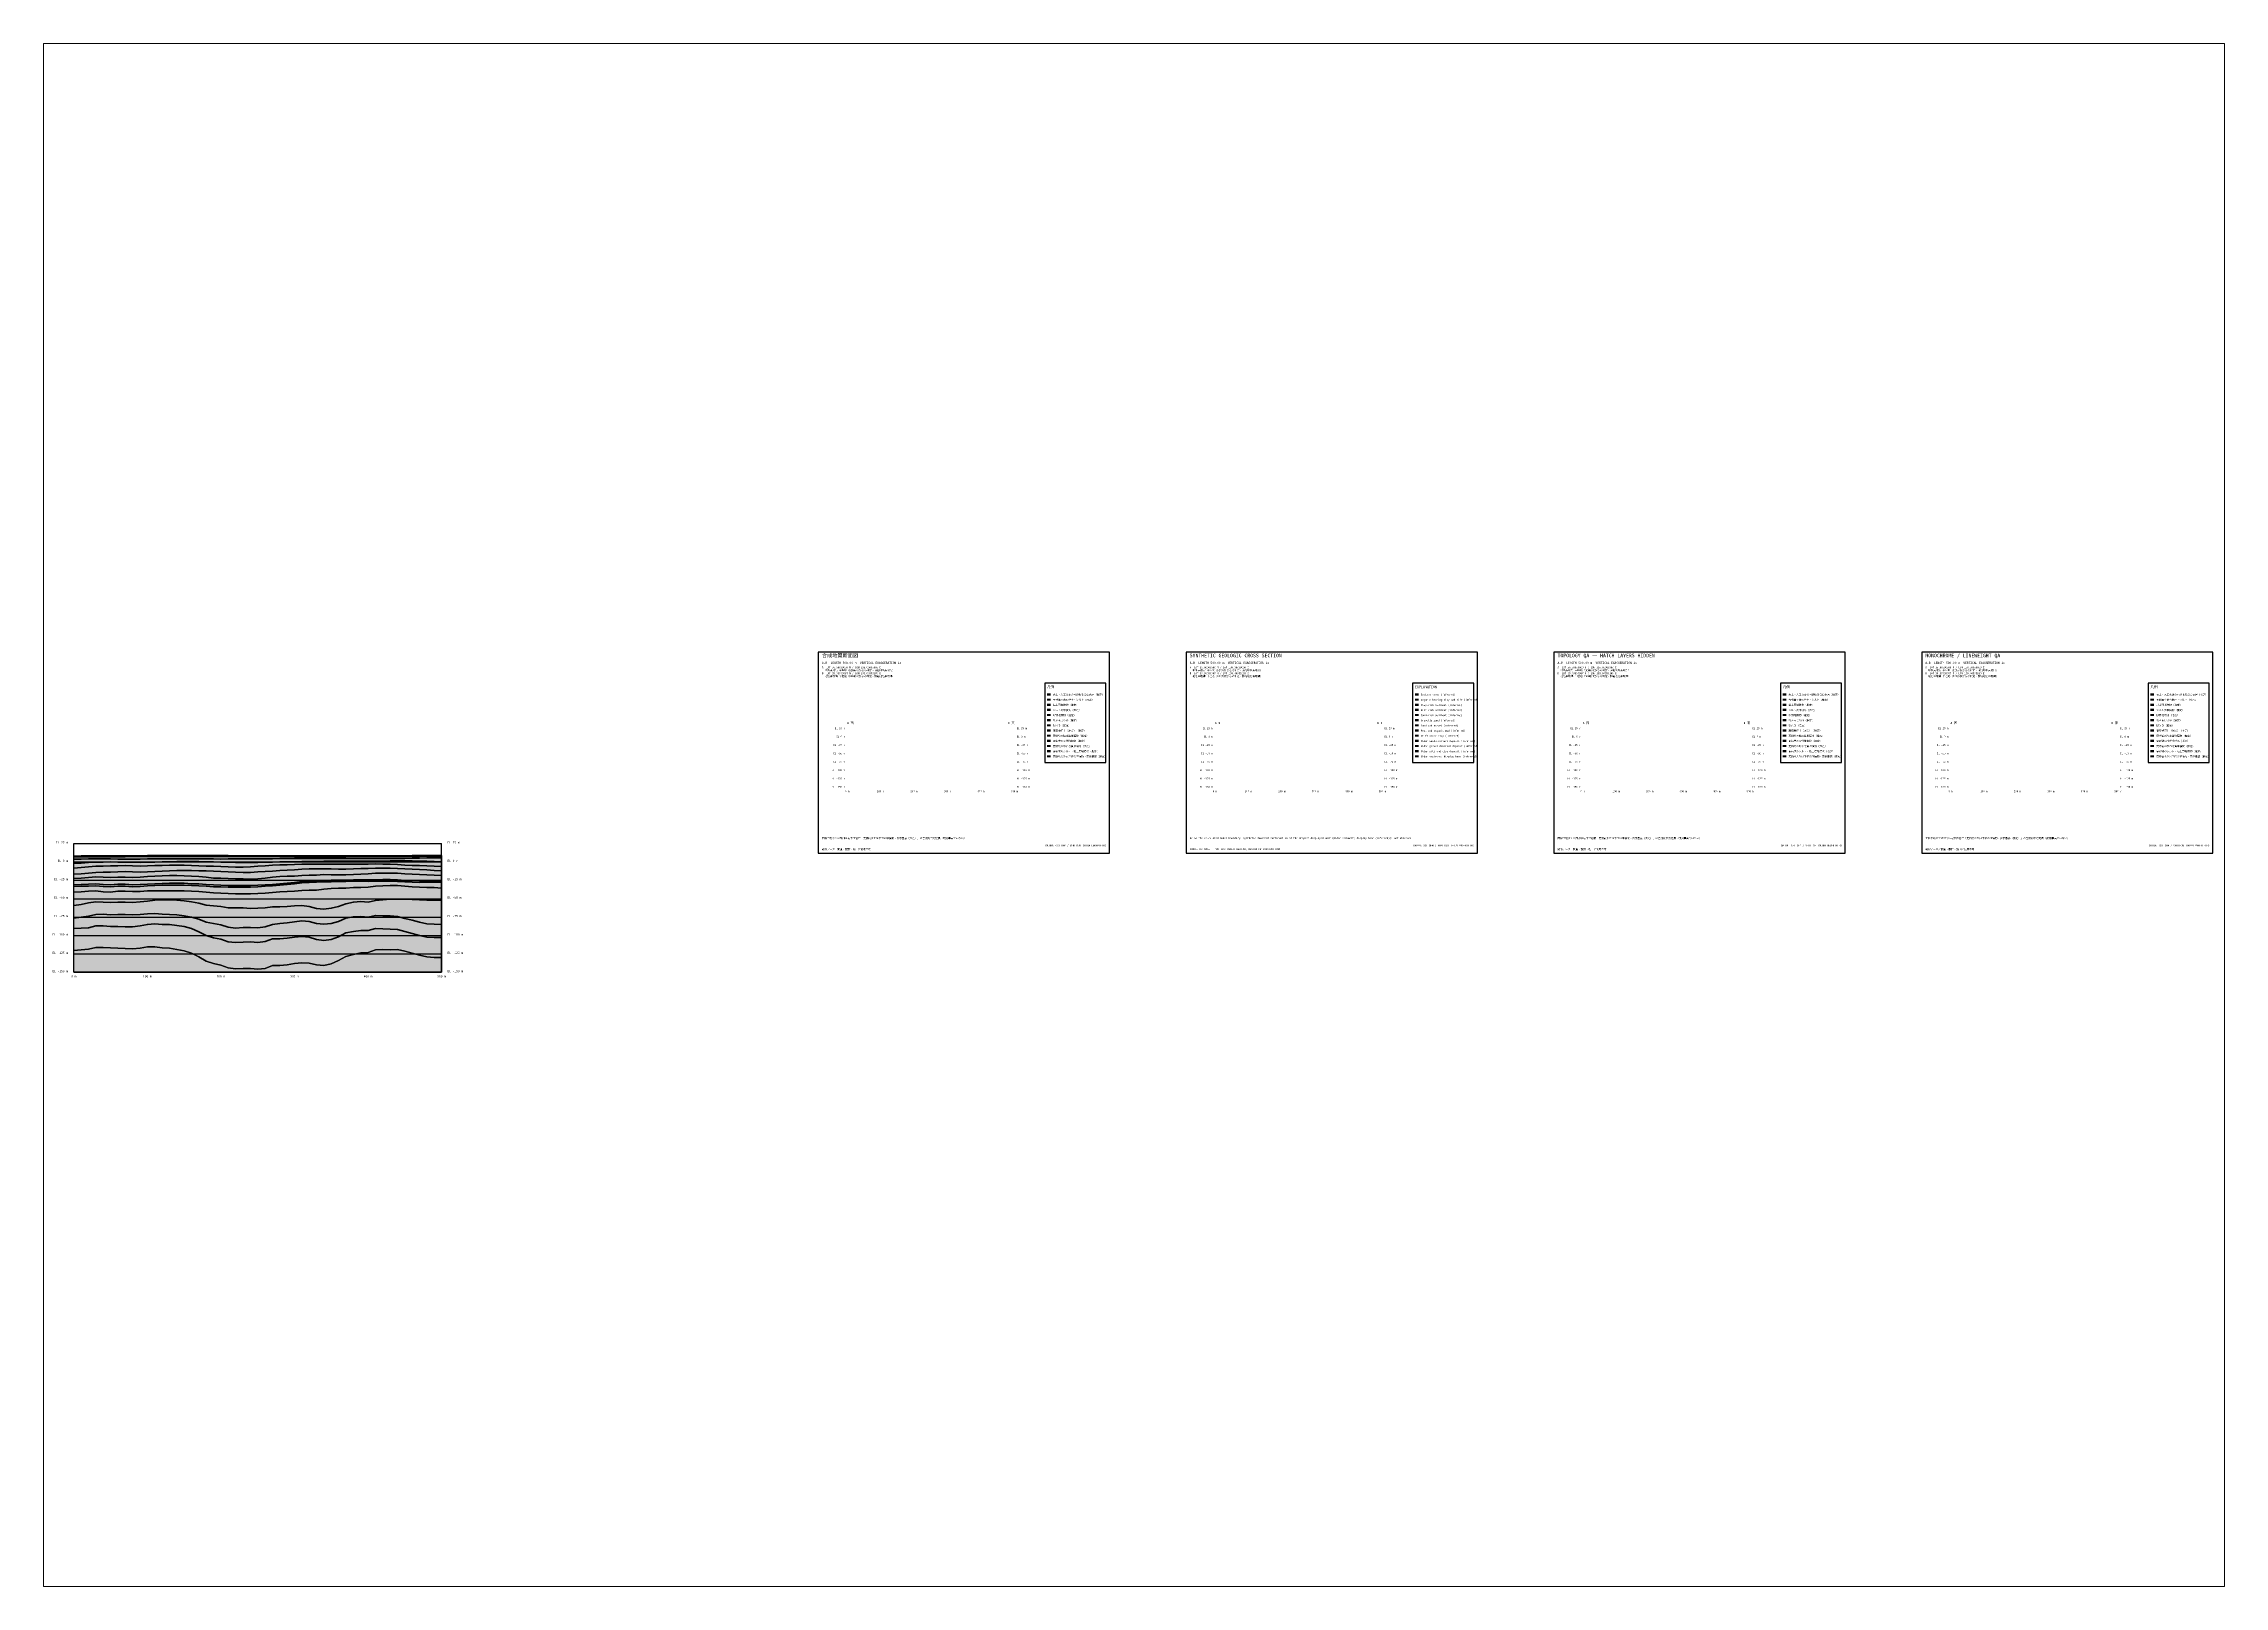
# Paper-space layout 'レイアウト1' of a CAD drawing. Extents: x 1.17 to 10.52, y 0.83 to 7.44.
# The model-space entities are those that its viewports show. They can reach past a viewport. Long polylines and large blocks are cut down to what shows.
import ezdxf
from ezdxf.enums import TextEntityAlignment as Align

# ---------------------------------------------------------------- set-up
doc = ezdxf.new("R2010")
doc.units = 0
doc.header["$MEASUREMENT"] = 0
for name, color, linetype, true_color in [('05_座標目盛', 7, 'Continuous', 0x969696), ('30_岩相カラー_01_表土・人工改変の可能性を含む表層（推定）', 7, 'Continuous', 0x9b805e), ('30_岩相カラー_02_有機質を含む粘土・シルト（推定）', 7, 'Continuous', 0x7f8b7a), ('30_岩相カラー_03_粘土質堆積物（推定）', 7, 'Continuous', 0x98a6a3), ('30_岩相カラー_04_シルト質堆積物（推定）', 7, 'Continuous', 0xaaa99d), ('30_岩相カラー_05_砂質堆積物（推定）', 7, 'Continuous', 0xd6bd76), ('30_岩相カラー_06_れきまじり砂（推定）', 7, 'Continuous', 0xbf9b69), ('30_岩相カラー_07_砂れき（推定）', 7, 'Continuous', 0xaa8564), ('30_岩相カラー_08_高有機質土（泥炭）（推定）', 7, 'Continuous', 0x665b45), ('30_岩相カラー_09_更新統の粘土質堆積物（推定）', 7, 'Continuous', 0x7d8988), ('30_岩相カラー_10_更新統の砂質堆積物（推定）', 7, 'Continuous', 0xb8a477), ('30_岩相カラー_11_更新統の砂れき質堆積物（推定）', 7, 'Continuous', 0x92765f), ('30_岩相カラー_12_更新統のシルト・粘土質堆積物（推定）', 7, 'Continuous', 0x747f7d), ('30_岩相カラー_13_更新統または下位の堆積物・表示基底（推定）', 7, 'Continuous', 0x666866)]:
    doc.layers.add(name, color=color, linetype=linetype, true_color=true_color)
for name, color, linetype in [('10_地表面', 7, 'Continuous'), ('20_岩相区分線_推定', 7, 'Continuous'), ('90_注記_共通', 7, 'Continuous'), ('91_モデル空間図面_GEO_EN', 7, 'Continuous'), ('91_モデル空間図面_GEO_JP', 7, 'Continuous'), ('91_モデル空間図面_GEO_MONOCHROME_QA', 7, 'Continuous'), ('91_モデル空間図面_GEO_TOPOLOGY_QA', 7, 'Continuous')]:
    doc.layers.add(name, color=color, linetype=linetype)
doc.layers.add('19_ハッチ境界_非印刷', color=7, linetype='Continuous', true_color=0xffffff, plot=False)
doc.styles.add('MS_GOTHIC', font='MS Gothic.ttf')

msp = doc.modelspace()

# ---------------------------------------------------------------- hatches: boundary and pattern name
at = {"layer": '30_岩相カラー_01_表土・人工改変の可能性を含む表層（推定）', "linetype": 'Continuous', "true_color": 0x9b805e}
msp.add_hatch(color=45, dxfattribs=at).paths.add_polyline_path([(0, 8), (10, 8.1), (20, 8.1), (30, 8.2), (40, 8.2), (50, 8.3), (60, 8.3), (70, 8.4), (80, 8.4), (90, 8.4), (100, 8.5), (110, 8.5), (120, 8.5), (130, 8.5), (140, 8.5), (150, 8.5), (160, 8.5), (170, 8.5), (180, 8.5), (190, 8.5), (200, 8.5), (210, 8.5), (220, 8.4), (230, 8.4), (240, 8.4), (250, 8.3), (260, 8.3), (270, 8.3), (280, 8.3), (290, 8.2), (300, 8.2), (310, 8.2), (320, 8.2), (330, 8.2), (340, 8.2), (350, 8.2), (360, 8.2), (370, 8.2), (380, 8.2), (390, 8.2), (400, 8.2), (410, 8.3), (420, 8.3), (430, 8.3), (440, 8.4), (450, 8.4), (460, 8.5), (470, 8.5), (480, 8.6), (490, 8.6), (500, 8.7), (500, 7.6), (490, 7.6), (480, 7.6), (470, 7.5), (460, 7.4), (450, 7.4), (440, 7.3), (430, 7.3), (420, 7.3), (410, 7.2), (400, 7.1), (390, 7.1), (380, 7.1), (370, 7), (360, 7), (350, 7), (340, 7), (330, 7), (320, 7), (310, 7), (300, 7), (290, 7.1), (280, 7.1), (270, 7.1), (260, 7.1), (250, 7.2), (240, 7.2), (230, 7.2), (220, 7.2), (210, 7.2), (200, 7.2), (190, 7.2), (180, 7.2), (170, 7.2), (160, 7.2), (150, 7.2), (140, 7.2), (130, 7.2), (120, 7.2), (110, 7.1), (100, 7.1), (90, 7.1), (80, 7.1), (70, 7), (60, 7), (50, 7), (40, 7), (30, 7), (20, 6.9), (10, 6.9), (0, 6.8)])
at = {"layer": '30_岩相カラー_02_有機質を含む粘土・シルト（推定）', "linetype": 'Continuous', "true_color": 0x7f8b7a}
msp.add_hatch(color=8, dxfattribs=at).paths.add_polyline_path([(0, 6.8), (10, 6.9), (20, 6.9), (30, 7), (40, 7), (50, 7), (60, 7), (70, 7), (80, 7.1), (90, 7.1), (100, 7.1), (110, 7.1), (120, 7.2), (130, 7.2), (140, 7.2), (150, 7.2), (160, 7.2), (170, 7.2), (180, 7.2), (190, 7.2), (200, 7.2), (210, 7.2), (220, 7.2), (230, 7.2), (240, 7.2), (250, 7.2), (260, 7.1), (270, 7.1), (280, 7.1), (290, 7.1), (300, 7), (310, 7), (320, 7), (330, 7), (340, 7), (350, 7), (360, 7), (370, 7), (380, 7.1), (390, 7.1), (400, 7.1), (410, 7.2), (420, 7.3), (430, 7.3), (440, 7.3), (450, 7.4), (460, 7.4), (470, 7.5), (480, 7.6), (490, 7.6), (500, 7.6), (500, 5.4), (490, 5.4), (480, 5.3), (470, 5.2), (460, 5.1), (450, 4.8), (440, 4.7), (430, 4.7), (420, 4.8), (410, 4.7), (400, 4.6), (390, 4.5), (380, 4.5), (370, 4.5), (360, 4.5), (350, 4.5), (340, 4.5), (330, 4.6), (320, 4.6), (310, 4.8), (300, 4.6), (290, 4.6), (280, 4.5), (270, 4.3), (260, 4.2), (250, 4.1), (240, 4), (230, 4), (220, 4), (210, 4), (200, 3.9), (190, 4), (180, 4), (170, 4.2), (160, 4.2), (150, 4.3), (140, 4.2), (130, 4.1), (120, 4), (110, 4), (100, 4), (90, 3.9), (80, 3.7), (70, 3.8), (60, 3.8), (50, 4), (40, 4.1), (30, 4.1), (20, 4), (10, 3.9), (0, 3.9)])
at = {"layer": '30_岩相カラー_03_粘土質堆積物（推定）', "linetype": 'Continuous', "true_color": 0x98a6a3}
msp.add_hatch(color=253, dxfattribs=at).paths.add_polyline_path([(0, 3.9), (10, 3.9), (20, 4), (30, 4.1), (40, 4.1), (50, 4), (60, 3.8), (70, 3.8), (80, 3.7), (90, 3.9), (100, 4), (110, 4), (120, 4), (130, 4.1), (140, 4.2), (150, 4.3), (160, 4.2), (170, 4.2), (180, 4), (190, 4), (200, 3.9), (210, 4), (220, 4), (230, 4), (240, 4), (250, 4.1), (260, 4.2), (270, 4.3), (280, 4.5), (290, 4.6), (300, 4.6), (310, 4.8), (320, 4.6), (330, 4.6), (340, 4.5), (350, 4.5), (360, 4.5), (370, 4.5), (380, 4.5), (390, 4.5), (400, 4.6), (410, 4.7), (420, 4.8), (430, 4.7), (440, 4.7), (450, 4.8), (460, 5.1), (470, 5.2), (480, 5.3), (490, 5.4), (500, 5.4), (500, 0.2), (490, 0.5), (480, 0.9), (470, 1.1), (460, 1.3), (450, 1.3), (440, 1.3), (430, 1.3), (420, 1.1), (410, 1), (400, 0.9), (390, 0.8), (380, 0.8), (370, 0.8), (360, 0.8), (350, 0.8), (340, 0.8), (330, 0.7), (320, 0.6), (310, 0.5), (300, 0.3), (290, 0.2), (280, -0.1), (270, -0.4), (260, -0.6), (250, -0.7), (240, -1), (230, -0.9), (220, -0.8), (210, -0.5), (200, -0.3), (190, 0), (180, 0.1), (170, 0.4), (160, 0.6), (150, 0.7), (140, 0.5), (130, 0.3), (120, 0), (110, -0.3), (100, -0.5), (90, -0.7), (80, -0.6), (70, -0.3), (60, -0.2), (50, -0.1), (40, -0.3), (30, -0.5), (20, -1), (10, -1.6), (0, -2)])
at = {"layer": '30_岩相カラー_04_シルト質堆積物（推定）', "linetype": 'Continuous', "true_color": 0xaaa99d}
msp.add_hatch(color=253, dxfattribs=at).paths.add_polyline_path([(0, -2), (10, -1.6), (20, -1), (30, -0.5), (40, -0.3), (50, -0.1), (60, -0.2), (70, -0.3), (80, -0.6), (90, -0.7), (100, -0.5), (110, -0.3), (120, 0), (130, 0.3), (140, 0.5), (150, 0.7), (160, 0.6), (170, 0.4), (180, 0.1), (190, 0), (200, -0.3), (210, -0.5), (220, -0.8), (230, -0.9), (240, -1), (250, -0.7), (260, -0.6), (270, -0.4), (280, -0.1), (290, 0.2), (300, 0.3), (310, 0.5), (320, 0.6), (330, 0.7), (340, 0.8), (350, 0.8), (360, 0.8), (370, 0.8), (380, 0.8), (390, 0.8), (400, 0.9), (410, 1), (420, 1.1), (430, 1.3), (440, 1.3), (450, 1.3), (460, 1.3), (470, 1.1), (480, 0.9), (490, 0.5), (500, 0.2), (500, -6.2), (490, -5.6), (480, -5.2), (470, -5), (460, -4.7), (450, -4.3), (440, -3.7), (430, -3.3), (420, -3), (410, -2.8), (400, -3), (390, -3), (380, -3.1), (370, -3.3), (360, -3.3), (350, -3.1), (340, -3), (330, -3.1), (320, -3.2), (310, -3.3), (300, -3.7), (290, -3.8), (280, -4.1), (270, -4.6), (260, -5.2), (250, -5.8), (240, -6.7), (230, -7), (220, -7.1), (210, -6.7), (200, -6.2), (190, -5.8), (180, -5.6), (170, -5.5), (160, -5.1), (150, -4.6), (140, -4.5), (130, -4.5), (120, -4.7), (110, -5), (100, -5.2), (90, -5.6), (80, -5.4), (70, -5), (60, -5.2), (50, -5.4), (40, -5.6), (30, -5.8), (20, -6.7), (10, -7.8), (0, -8.3)])
at = {"layer": '30_岩相カラー_05_砂質堆積物（推定）', "linetype": 'Continuous', "true_color": 0xd6bd76}
msp.add_hatch(color=43, dxfattribs=at).paths.add_polyline_path([(0, -8.3), (10, -7.8), (20, -6.7), (30, -5.8), (40, -5.6), (50, -5.4), (60, -5.2), (70, -5), (80, -5.4), (90, -5.6), (100, -5.2), (110, -5), (120, -4.7), (130, -4.5), (140, -4.5), (150, -4.6), (160, -5.1), (170, -5.5), (180, -5.6), (190, -5.8), (200, -6.2), (210, -6.7), (220, -7.1), (230, -7), (240, -6.7), (250, -5.8), (260, -5.2), (270, -4.6), (280, -4.1), (290, -3.8), (300, -3.7), (310, -3.3), (320, -3.2), (330, -3.1), (340, -3), (350, -3.1), (360, -3.3), (370, -3.3), (380, -3.1), (390, -3), (400, -3), (410, -2.8), (420, -3), (430, -3.3), (440, -3.7), (450, -4.3), (460, -4.7), (470, -5), (480, -5.2), (490, -5.6), (500, -6.2), (500, -12.2), (490, -11.5), (480, -10.8), (470, -10.4), (460, -9.9), (450, -9.5), (440, -8.9), (430, -8.5), (420, -8.6), (410, -8.6), (400, -9), (390, -9.2), (380, -9.6), (370, -10), (360, -9.9), (350, -9.6), (340, -9.3), (330, -9.4), (320, -9.6), (310, -10.1), (300, -10.8), (290, -11.1), (280, -11.6), (270, -12.5), (260, -13.1), (250, -13.6), (240, -14.3), (230, -14.3), (220, -14.1), (210, -13.4), (200, -12.9), (190, -12.4), (180, -12.2), (170, -12.2), (160, -11.8), (150, -11.7), (140, -11.8), (130, -12.2), (120, -12.7), (110, -13.2), (100, -13.6), (90, -13.9), (80, -13.7), (70, -13.1), (60, -13.4), (50, -13.9), (40, -14), (30, -14.2), (20, -15.2), (10, -16.2), (0, -16.8)])
at = {"layer": '30_岩相カラー_06_れきまじり砂（推定）', "linetype": 'Continuous', "true_color": 0xbf9b69}
msp.add_hatch(color=33, dxfattribs=at).paths.add_polyline_path([(0, -16.8), (10, -16.2), (20, -15.2), (30, -14.2), (40, -14), (50, -13.9), (60, -13.4), (70, -13.1), (80, -13.7), (90, -13.9), (100, -13.6), (110, -13.2), (120, -12.7), (130, -12.2), (140, -11.8), (150, -11.7), (160, -11.8), (170, -12.2), (180, -12.2), (190, -12.4), (200, -12.9), (210, -13.4), (220, -14.1), (230, -14.3), (240, -14.3), (250, -13.6), (260, -13.1), (270, -12.5), (280, -11.6), (290, -11.1), (300, -10.8), (310, -10.1), (320, -9.6), (330, -9.4), (340, -9.3), (350, -9.6), (360, -9.9), (370, -10), (380, -9.6), (390, -9.2), (400, -9), (410, -8.6), (420, -8.6), (430, -8.5), (440, -8.9), (450, -9.5), (460, -9.9), (470, -10.4), (480, -10.8), (490, -11.5), (500, -12.2), (500, -18.4), (490, -17.9), (480, -17.6), (470, -17.2), (460, -16.6), (450, -16.2), (440, -15.4), (430, -15.2), (420, -15.3), (410, -15.5), (400, -16.1), (390, -16.5), (380, -17.1), (370, -17.7), (360, -17.7), (350, -17.5), (340, -17.3), (330, -18), (320, -18.1), (310, -18.6), (300, -19.5), (290, -19.6), (280, -20), (270, -20.9), (260, -22), (250, -22.8), (240, -23.3), (230, -23.2), (220, -23), (210, -22.6), (200, -22.3), (190, -21.9), (180, -20.8), (170, -19.9), (160, -19.4), (150, -18.8), (140, -18.4), (130, -18.4), (120, -19), (110, -19.5), (100, -20), (90, -20.9), (80, -21), (70, -20.7), (60, -20.9), (50, -21.3), (40, -20.9), (30, -20.4), (20, -21.1), (10, -21.9), (0, -22.4)])
at = {"layer": '30_岩相カラー_07_砂れき（推定）', "linetype": 'Continuous', "true_color": 0xaa8564}
msp.add_hatch(color=45, dxfattribs=at).paths.add_polyline_path([(0, -22.4), (10, -21.9), (20, -21.1), (30, -20.4), (40, -20.9), (50, -21.3), (60, -20.9), (70, -20.7), (80, -21), (90, -20.9), (100, -20), (110, -19.5), (120, -19), (130, -18.4), (140, -18.4), (150, -18.8), (160, -19.4), (170, -19.9), (180, -20.8), (190, -21.9), (200, -22.3), (210, -22.6), (220, -23), (230, -23.2), (240, -23.3), (250, -22.8), (260, -22), (270, -20.9), (280, -20), (290, -19.6), (300, -19.5), (310, -18.6), (320, -18.1), (330, -18), (340, -17.3), (350, -17.5), (360, -17.7), (370, -17.7), (380, -17.1), (390, -16.5), (400, -16.1), (410, -15.5), (420, -15.3), (430, -15.2), (440, -15.4), (450, -16.2), (460, -16.6), (470, -17.2), (480, -17.6), (490, -17.9), (500, -18.4), (500, -26.1), (490, -25.7), (480, -25.6), (470, -25.7), (460, -25.5), (450, -25.1), (440, -24.4), (430, -24.1), (420, -24.1), (410, -24.2), (400, -24.6), (390, -24.4), (380, -24.4), (370, -24.7), (360, -24.9), (350, -25), (340, -25.2), (330, -25.7), (320, -26), (310, -26.8), (300, -28), (290, -28.7), (280, -29.6), (270, -30.5), (260, -31.3), (250, -31.7), (240, -32.1), (230, -32.1), (220, -32.1), (210, -31.9), (200, -31.6), (190, -31.3), (180, -30.6), (170, -29.8), (160, -29.6), (150, -29.1), (140, -28.9), (130, -29), (120, -29.4), (110, -29.6), (100, -30.1), (90, -30.9), (80, -31), (70, -30.4), (60, -30.4), (50, -31.2), (40, -30.8), (30, -29.9), (20, -30.3), (10, -30.7), (0, -31.1)])
at = {"layer": '30_岩相カラー_08_高有機質土（泥炭）（推定）', "linetype": 'Continuous', "true_color": 0x665b45}
msp.add_hatch(color=251, dxfattribs=at).paths.add_polyline_path([(0, -31.1), (10, -30.7), (20, -30.3), (30, -29.9), (40, -30.8), (50, -31.2), (60, -30.4), (70, -30.4), (80, -31), (90, -30.9), (100, -30.1), (110, -29.6), (120, -29.4), (130, -29), (140, -28.9), (150, -29.1), (160, -29.6), (170, -29.8), (180, -30.6), (190, -31.3), (200, -31.6), (210, -31.9), (220, -32.1), (230, -32.1), (240, -32.1), (250, -31.7), (260, -31.3), (270, -30.5), (280, -29.6), (290, -28.7), (300, -28), (310, -26.8), (320, -26), (330, -25.7), (340, -25.2), (350, -25), (360, -24.9), (370, -24.7), (380, -24.4), (390, -24.4), (400, -24.6), (410, -24.2), (420, -24.1), (430, -24.1), (440, -24.4), (450, -25.1), (460, -25.5), (470, -25.7), (480, -25.6), (490, -25.7), (500, -26.1), (500, -27.9), (490, -27.6), (480, -27.7), (470, -27.8), (460, -27.7), (450, -27.2), (440, -26.5), (430, -26), (420, -26), (410, -26.1), (400, -26.5), (390, -26.2), (380, -26.2), (370, -26.6), (360, -26.8), (350, -26.9), (340, -27.1), (330, -27.6), (320, -27.9), (310, -28.6), (300, -29.8), (290, -30.5), (280, -31.5), (270, -32.4), (260, -33.2), (250, -33.8), (240, -34.2), (230, -34.2), (220, -34.3), (210, -34.2), (200, -33.9), (190, -33.8), (180, -33.1), (170, -32.4), (160, -32.2), (150, -31.7), (140, -31.5), (130, -31.5), (120, -31.8), (110, -32), (100, -32.7), (90, -33.6), (80, -33.7), (70, -33), (60, -33), (50, -33.8), (40, -33.4), (30, -32.5), (20, -32.8), (10, -33.2), (0, -33.6)])
at = {"layer": '30_岩相カラー_09_更新統の粘土質堆積物（推定）', "linetype": 'Continuous', "true_color": 0x7d8988}
msp.add_hatch(color=252, dxfattribs=at).paths.add_polyline_path([(0, -33.6), (10, -33.2), (20, -32.8), (30, -32.5), (40, -33.4), (50, -33.8), (60, -33), (70, -33), (80, -33.7), (90, -33.6), (100, -32.7), (110, -32), (120, -31.8), (130, -31.5), (140, -31.5), (150, -31.7), (160, -32.2), (170, -32.4), (180, -33.1), (190, -33.8), (200, -33.9), (210, -34.2), (220, -34.3), (230, -34.2), (240, -34.2), (250, -33.8), (260, -33.2), (270, -32.4), (280, -31.5), (290, -30.5), (300, -29.8), (310, -28.6), (320, -27.9), (330, -27.6), (340, -27.1), (350, -26.9), (360, -26.8), (370, -26.6), (380, -26.2), (390, -26.2), (400, -26.5), (410, -26.1), (420, -26), (430, -26), (440, -26.5), (450, -27.2), (460, -27.7), (470, -27.8), (480, -27.7), (490, -27.6), (500, -27.9), (500, -35.8), (490, -35), (480, -34.6), (470, -34.2), (460, -33.7), (450, -32.9), (440, -32.2), (430, -31.9), (420, -32.4), (410, -33.2), (400, -34.4), (390, -34.9), (380, -34.9), (370, -35.5), (360, -35.9), (350, -36.3), (340, -37.1), (330, -38.2), (320, -38.3), (310, -38.9), (300, -39.8), (290, -40.1), (280, -40.8), (270, -41.5), (260, -42.4), (250, -42.9), (240, -43.3), (230, -43.6), (220, -43.6), (210, -42.9), (200, -42.3), (190, -42), (180, -41.1), (170, -40.3), (160, -40), (150, -39.5), (140, -39.3), (130, -39.2), (120, -39.4), (110, -39.1), (100, -39.5), (90, -40.3), (80, -40.4), (70, -39.6), (60, -40), (50, -41.1), (40, -40.6), (30, -39.5), (20, -39.9), (10, -40.6), (0, -41.1)])
at = {"layer": '30_岩相カラー_10_更新統の砂質堆積物（推定）', "linetype": 'Continuous', "true_color": 0xb8a477}
msp.add_hatch(color=33, dxfattribs=at).paths.add_polyline_path([(0, -41.1), (10, -40.6), (20, -39.9), (30, -39.5), (40, -40.6), (50, -41.1), (60, -40), (70, -39.6), (80, -40.4), (90, -40.3), (100, -39.5), (110, -39.1), (120, -39.4), (130, -39.2), (140, -39.3), (150, -39.5), (160, -40), (170, -40.3), (180, -41.1), (190, -42), (200, -42.3), (210, -42.9), (220, -43.6), (230, -43.6), (240, -43.3), (250, -42.9), (260, -42.4), (270, -41.5), (280, -40.8), (290, -40.1), (300, -39.8), (310, -38.9), (320, -38.3), (330, -38.2), (340, -37.1), (350, -36.3), (360, -35.9), (370, -35.5), (380, -34.9), (390, -34.9), (400, -34.4), (410, -33.2), (420, -32.4), (430, -31.9), (440, -32.2), (450, -32.9), (460, -33.7), (470, -34.2), (480, -34.6), (490, -35), (500, -35.8), (500, -52.6), (490, -51.8), (480, -51.8), (470, -51.7), (460, -51.3), (450, -50.7), (440, -50.5), (430, -50.6), (420, -51.5), (410, -52.4), (400, -54.5), (390, -53.9), (380, -54.7), (370, -57), (360, -60.4), (350, -63), (340, -64.3), (330, -63.4), (320, -60.8), (310, -59.3), (300, -59.8), (290, -60.6), (280, -60.9), (270, -61.2), (260, -62.4), (250, -62.9), (240, -63.2), (230, -62.6), (220, -62.3), (210, -62.2), (200, -60.7), (190, -59.9), (180, -58.6), (170, -56.1), (160, -54.4), (150, -53), (140, -51.8), (130, -51.5), (120, -51.7), (110, -52.1), (100, -53.3), (90, -54.3), (80, -55.2), (70, -54.7), (60, -54.8), (50, -55.3), (40, -54.6), (30, -54.4), (20, -55.8), (10, -57.8), (0, -59.4)])
at = {"layer": '30_岩相カラー_11_更新統の砂れき質堆積物（推定）', "linetype": 'Continuous', "true_color": 0x92765f}
msp.add_hatch(color=35, dxfattribs=at).paths.add_polyline_path([(0, -59.4), (10, -57.8), (20, -55.8), (30, -54.4), (40, -54.6), (50, -55.3), (60, -54.8), (70, -54.7), (80, -55.2), (90, -54.3), (100, -53.3), (110, -52.1), (120, -51.7), (130, -51.5), (140, -51.8), (150, -53), (160, -54.4), (170, -56.1), (180, -58.6), (190, -59.9), (200, -60.7), (210, -62.2), (220, -62.3), (230, -62.6), (240, -63.2), (250, -62.9), (260, -62.4), (270, -61.2), (280, -60.9), (290, -60.6), (300, -59.8), (310, -59.3), (320, -60.8), (330, -63.4), (340, -64.3), (350, -63), (360, -60.4), (370, -57), (380, -54.7), (390, -53.9), (400, -54.5), (410, -52.4), (420, -51.5), (430, -50.6), (440, -50.5), (450, -50.7), (460, -51.3), (470, -51.7), (480, -51.8), (490, -51.8), (500, -52.6), (500, -84.9), (490, -84.7), (480, -84.1), (470, -82.1), (460, -79), (450, -76.7), (440, -74.1), (430, -73.5), (420, -73.2), (410, -72.8), (400, -74.9), (390, -74), (380, -74.6), (370, -76.5), (360, -80.8), (350, -83.7), (340, -84.7), (330, -83.8), (320, -81), (310, -80.2), (300, -81.6), (290, -82.8), (280, -83.7), (270, -84.9), (260, -88.3), (250, -89.5), (240, -89.2), (230, -89.1), (220, -89.9), (210, -88.9), (200, -85.6), (190, -83.7), (180, -81.8), (170, -77.8), (160, -75.3), (150, -73.1), (140, -72.1), (130, -71.3), (120, -70.9), (110, -70.3), (100, -70.7), (90, -71.3), (80, -71.9), (70, -71.5), (60, -71.6), (50, -71.8), (40, -71.1), (30, -71.5), (20, -73.7), (10, -75.2), (0, -76.6)])
at = {"layer": '30_岩相カラー_12_更新統のシルト・粘土質堆積物（推定）', "linetype": 'Continuous', "true_color": 0x747f7d}
msp.add_hatch(color=8, dxfattribs=at).paths.add_polyline_path([(0, -76.6), (10, -75.2), (20, -73.7), (30, -71.5), (40, -71.1), (50, -71.8), (60, -71.6), (70, -71.5), (80, -71.9), (90, -71.3), (100, -70.7), (110, -70.3), (120, -70.9), (130, -71.3), (140, -72.1), (150, -73.1), (160, -75.3), (170, -77.8), (180, -81.8), (190, -83.7), (200, -85.6), (210, -88.9), (220, -89.9), (230, -89.1), (240, -89.2), (250, -89.5), (260, -88.3), (270, -84.9), (280, -83.7), (290, -82.8), (300, -81.6), (310, -80.2), (320, -81), (330, -83.8), (340, -84.7), (350, -83.7), (360, -80.8), (370, -76.5), (380, -74.6), (390, -74), (400, -74.9), (410, -72.8), (420, -73.2), (430, -73.5), (440, -74.1), (450, -76.7), (460, -79), (470, -82.1), (480, -84.1), (490, -84.7), (500, -84.9), (500, -102.6), (490, -102.9), (480, -102.3), (470, -100.2), (460, -97.3), (450, -94.4), (440, -91.7), (430, -91.6), (420, -90.9), (410, -90.5), (400, -93.4), (390, -93), (380, -94.6), (370, -96.6), (360, -101.6), (350, -105.3), (340, -106.6), (330, -105.4), (320, -102.3), (310, -101.4), (300, -102.3), (290, -103.6), (280, -104.5), (270, -104.7), (260, -108.3), (250, -109.5), (240, -108.8), (230, -109), (220, -109.7), (210, -108.4), (200, -105.1), (190, -103.3), (180, -100.2), (170, -94.9), (160, -90.5), (150, -87.8), (140, -86.5), (130, -85.2), (120, -85), (110, -84.3), (100, -85), (90, -86.8), (80, -88.4), (70, -88.1), (60, -87.7), (50, -87.8), (40, -87), (30, -87.1), (20, -89.4), (10, -90.1), (0, -90.6)])
at = {"layer": '30_岩相カラー_13_更新統または下位の堆積物・表示基底（推定）', "linetype": 'Continuous', "true_color": 0x666866}
for points in [[(0, -90.6), (10, -90.1), (20, -89.4), (30, -87.1), (40, -87), (50, -87.8), (60, -87.7), (70, -88.1), (80, -88.4), (90, -86.8), (100, -85), (110, -84.3), (120, -85), (130, -85.2), (140, -86.5), (150, -87.8), (160, -90.5), (170, -94.9), (180, -100.2), (190, -103.3), (200, -105.1), (210, -108.4), (220, -109.7), (230, -109), (240, -108.8), (250, -109.5), (260, -108.3), (270, -104.7), (280, -104.5), (290, -103.6), (300, -102.3), (310, -101.4), (320, -102.3), (330, -105.4), (340, -106.6), (350, -105.3), (360, -101.6), (370, -96.6), (380, -94.6), (390, -93), (400, -93.4), (410, -90.5), (420, -90.9), (430, -91.6), (440, -91.7), (450, -94.4), (460, -97.3), (470, -100.2), (480, -102.3), (490, -102.9), (500, -102.6), (500, -130), (490, -129.9), (480, -129), (470, -126.9), (460, -124.1), (450, -121.4), (440, -119), (430, -119.3), (420, -119.2), (410, -119.5), (400, -123.1), (390, -123.4), (380, -125.8), (370, -128.6), (360, -134.2), (350, -138.7), (340, -140.6), (330, -140), (320, -137.5), (310, -137), (300, -138.2), (290, -139.7), (280, -140.8), (270, -141), (260, -144.7), (250, -145.8), (240, -145), (230, -145), (220, -145.5), (210, -143.9), (200, -140.3), (190, -138.2), (180, -134.7), (170, -128.9), (160, -124.1), (150, -120.9), (140, -119.2), (130, -117.3), (120, -116.6), (110, -115.4), (100, -115.6), (90, -117), (80, -118.2), (70, -117.6), (60, -117), (50, -116.9), (40, -116.1), (30, -116.3), (20, -118.7), (10, -119.7), (0, -120.5)], [(0, -120.5), (10, -119.7), (20, -118.7), (30, -116.3), (40, -116.1), (50, -116.9), (60, -117), (70, -117.6), (80, -118.2), (90, -117), (100, -115.6), (110, -115.4), (120, -116.6), (130, -117.3), (140, -119.2), (150, -120.9), (160, -124.1), (170, -128.9), (180, -134.7), (190, -138.2), (200, -140.3), (210, -143.9), (220, -145.5), (230, -145), (240, -145), (250, -145.8), (260, -144.7), (270, -141), (280, -140.8), (290, -139.7), (300, -138.2), (310, -137), (320, -137.5), (330, -140), (340, -140.6), (350, -138.7), (360, -134.2), (370, -128.6), (380, -125.8), (390, -123.4), (400, -123.1), (410, -119.5), (420, -119.2), (430, -119.3), (440, -119), (450, -121.4), (460, -124.1), (470, -126.9), (480, -129), (490, -129.9), (500, -130), (500, -150), (490, -150), (480, -150), (470, -150), (460, -150), (450, -150), (440, -150), (430, -150), (420, -150), (410, -150), (400, -150), (390, -150), (380, -150), (370, -150), (360, -150), (350, -150), (340, -150), (330, -150), (320, -150), (310, -150), (300, -150), (290, -150), (280, -150), (270, -150), (260, -150), (250, -150), (240, -150), (230, -150), (220, -150), (210, -150), (200, -150), (190, -150), (180, -150), (170, -150), (160, -150), (150, -150), (140, -150), (130, -150), (120, -150), (110, -150), (100, -150), (90, -150), (80, -150), (70, -150), (60, -150), (50, -150), (40, -150), (30, -150), (20, -150), (10, -150), (0, -150)]]:
    msp.add_hatch(color=251, dxfattribs=at).paths.add_polyline_path(points)

# ---------------------------------------------------------------- linework, layer by layer
at = {"layer": '05_座標目盛', "linetype": 'Continuous'}
for points in [[(0, 25), (500, 25)], [(0, -150), (0, 25)], [(0, 0), (500, 0)], [(500, -150), (500, 25)], [(0, -25), (500, -25)], [(0, -50), (500, -50)], [(0, -75), (500, -75)], [(0, -100), (500, -100)], [(0, -125), (500, -125)], [(0, -150), (500, -150)]]:
    msp.add_lwpolyline(points, dxfattribs=at)
at = {"layer": '10_地表面', "linetype": 'Continuous', "lineweight": 50}
msp.add_lwpolyline([(0, 8), (10, 8.1), (20, 8.1), (30, 8.2), (40, 8.2), (50, 8.3), (60, 8.3), (70, 8.4), (80, 8.4), (90, 8.4), (100, 8.5), (110, 8.5), (120, 8.5), (130, 8.5), (140, 8.5), (150, 8.5), (160, 8.5), (170, 8.5), (180, 8.5), (190, 8.5), (200, 8.5), (210, 8.5), (220, 8.4), (230, 8.4), (240, 8.4), (250, 8.3), (260, 8.3), (270, 8.3), (280, 8.3), (290, 8.2), (300, 8.2), (310, 8.2), (320, 8.2), (330, 8.2), (340, 8.2), (350, 8.2), (360, 8.2), (370, 8.2), (380, 8.2), (390, 8.2), (400, 8.2), (410, 8.3), (420, 8.3), (430, 8.3), (440, 8.4), (450, 8.4), (460, 8.5), (470, 8.5), (480, 8.6), (490, 8.6), (500, 8.7)], dxfattribs=at)
at = {"layer": '19_ハッチ境界_非印刷', "linetype": 'Continuous'}
for points in [[(0, 8), (10, 8.1), (20, 8.1), (30, 8.2), (40, 8.2), (50, 8.3), (60, 8.3), (70, 8.4), (80, 8.4), (90, 8.4), (100, 8.5), (110, 8.5), (120, 8.5), (130, 8.5), (140, 8.5), (150, 8.5), (160, 8.5), (170, 8.5), (180, 8.5), (190, 8.5), (200, 8.5), (210, 8.5), (220, 8.4), (230, 8.4), (240, 8.4), (250, 8.3), (260, 8.3), (270, 8.3), (280, 8.3), (290, 8.2), (300, 8.2), (310, 8.2), (320, 8.2), (330, 8.2), (340, 8.2), (350, 8.2), (360, 8.2), (370, 8.2), (380, 8.2), (390, 8.2), (400, 8.2), (410, 8.3), (420, 8.3), (430, 8.3), (440, 8.4), (450, 8.4), (460, 8.5), (470, 8.5), (480, 8.6), (490, 8.6), (500, 8.7), (500, 7.6), (490, 7.6), (480, 7.6), (470, 7.5), (460, 7.4), (450, 7.4), (440, 7.3), (430, 7.3), (420, 7.3), (410, 7.2), (400, 7.1), (390, 7.1), (380, 7.1), (370, 7), (360, 7), (350, 7), (340, 7), (330, 7), (320, 7), (310, 7), (300, 7), (290, 7.1), (280, 7.1), (270, 7.1), (260, 7.1), (250, 7.2), (240, 7.2), (230, 7.2), (220, 7.2), (210, 7.2), (200, 7.2), (190, 7.2), (180, 7.2), (170, 7.2), (160, 7.2), (150, 7.2), (140, 7.2), (130, 7.2), (120, 7.2), (110, 7.1), (100, 7.1), (90, 7.1), (80, 7.1), (70, 7), (60, 7), (50, 7), (40, 7), (30, 7), (20, 6.9), (10, 6.9), (0, 6.8)], [(0, 6.8), (10, 6.9), (20, 6.9), (30, 7), (40, 7), (50, 7), (60, 7), (70, 7), (80, 7.1), (90, 7.1), (100, 7.1), (110, 7.1), (120, 7.2), (130, 7.2), (140, 7.2), (150, 7.2), (160, 7.2), (170, 7.2), (180, 7.2), (190, 7.2), (200, 7.2), (210, 7.2), (220, 7.2), (230, 7.2), (240, 7.2), (250, 7.2), (260, 7.1), (270, 7.1), (280, 7.1), (290, 7.1), (300, 7), (310, 7), (320, 7), (330, 7), (340, 7), (350, 7), (360, 7), (370, 7), (380, 7.1), (390, 7.1), (400, 7.1), (410, 7.2), (420, 7.3), (430, 7.3), (440, 7.3), (450, 7.4), (460, 7.4), (470, 7.5), (480, 7.6), (490, 7.6), (500, 7.6), (500, 5.4), (490, 5.4), (480, 5.3), (470, 5.2), (460, 5.1), (450, 4.8), (440, 4.7), (430, 4.7), (420, 4.8), (410, 4.7), (400, 4.6), (390, 4.5), (380, 4.5), (370, 4.5), (360, 4.5), (350, 4.5), (340, 4.5), (330, 4.6), (320, 4.6), (310, 4.8), (300, 4.6), (290, 4.6), (280, 4.5), (270, 4.3), (260, 4.2), (250, 4.1), (240, 4), (230, 4), (220, 4), (210, 4), (200, 3.9), (190, 4), (180, 4), (170, 4.2), (160, 4.2), (150, 4.3), (140, 4.2), (130, 4.1), (120, 4), (110, 4), (100, 4), (90, 3.9), (80, 3.7), (70, 3.8), (60, 3.8), (50, 4), (40, 4.1), (30, 4.1), (20, 4), (10, 3.9), (0, 3.9)], [(0, 3.9), (10, 3.9), (20, 4), (30, 4.1), (40, 4.1), (50, 4), (60, 3.8), (70, 3.8), (80, 3.7), (90, 3.9), (100, 4), (110, 4), (120, 4), (130, 4.1), (140, 4.2), (150, 4.3), (160, 4.2), (170, 4.2), (180, 4), (190, 4), (200, 3.9), (210, 4), (220, 4), (230, 4), (240, 4), (250, 4.1), (260, 4.2), (270, 4.3), (280, 4.5), (290, 4.6), (300, 4.6), (310, 4.8), (320, 4.6), (330, 4.6), (340, 4.5), (350, 4.5), (360, 4.5), (370, 4.5), (380, 4.5), (390, 4.5), (400, 4.6), (410, 4.7), (420, 4.8), (430, 4.7), (440, 4.7), (450, 4.8), (460, 5.1), (470, 5.2), (480, 5.3), (490, 5.4), (500, 5.4), (500, 0.2), (490, 0.5), (480, 0.9), (470, 1.1), (460, 1.3), (450, 1.3), (440, 1.3), (430, 1.3), (420, 1.1), (410, 1), (400, 0.9), (390, 0.8), (380, 0.8), (370, 0.8), (360, 0.8), (350, 0.8), (340, 0.8), (330, 0.7), (320, 0.6), (310, 0.5), (300, 0.3), (290, 0.2), (280, -0.1), (270, -0.4), (260, -0.6), (250, -0.7), (240, -1), (230, -0.9), (220, -0.8), (210, -0.5), (200, -0.3), (190, 0), (180, 0.1), (170, 0.4), (160, 0.6), (150, 0.7), (140, 0.5), (130, 0.3), (120, 0), (110, -0.3), (100, -0.5), (90, -0.7), (80, -0.6), (70, -0.3), (60, -0.2), (50, -0.1), (40, -0.3), (30, -0.5), (20, -1), (10, -1.6), (0, -2)], [(0, -2), (10, -1.6), (20, -1), (30, -0.5), (40, -0.3), (50, -0.1), (60, -0.2), (70, -0.3), (80, -0.6), (90, -0.7), (100, -0.5), (110, -0.3), (120, 0), (130, 0.3), (140, 0.5), (150, 0.7), (160, 0.6), (170, 0.4), (180, 0.1), (190, 0), (200, -0.3), (210, -0.5), (220, -0.8), (230, -0.9), (240, -1), (250, -0.7), (260, -0.6), (270, -0.4), (280, -0.1), (290, 0.2), (300, 0.3), (310, 0.5), (320, 0.6), (330, 0.7), (340, 0.8), (350, 0.8), (360, 0.8), (370, 0.8), (380, 0.8), (390, 0.8), (400, 0.9), (410, 1), (420, 1.1), (430, 1.3), (440, 1.3), (450, 1.3), (460, 1.3), (470, 1.1), (480, 0.9), (490, 0.5), (500, 0.2), (500, -6.2), (490, -5.6), (480, -5.2), (470, -5), (460, -4.7), (450, -4.3), (440, -3.7), (430, -3.3), (420, -3), (410, -2.8), (400, -3), (390, -3), (380, -3.1), (370, -3.3), (360, -3.3), (350, -3.1), (340, -3), (330, -3.1), (320, -3.2), (310, -3.3), (300, -3.7), (290, -3.8), (280, -4.1), (270, -4.6), (260, -5.2), (250, -5.8), (240, -6.7), (230, -7), (220, -7.1), (210, -6.7), (200, -6.2), (190, -5.8), (180, -5.6), (170, -5.5), (160, -5.1), (150, -4.6), (140, -4.5), (130, -4.5), (120, -4.7), (110, -5), (100, -5.2), (90, -5.6), (80, -5.4), (70, -5), (60, -5.2), (50, -5.4), (40, -5.6), (30, -5.8), (20, -6.7), (10, -7.8), (0, -8.3)], [(0, -8.3), (10, -7.8), (20, -6.7), (30, -5.8), (40, -5.6), (50, -5.4), (60, -5.2), (70, -5), (80, -5.4), (90, -5.6), (100, -5.2), (110, -5), (120, -4.7), (130, -4.5), (140, -4.5), (150, -4.6), (160, -5.1), (170, -5.5), (180, -5.6), (190, -5.8), (200, -6.2), (210, -6.7), (220, -7.1), (230, -7), (240, -6.7), (250, -5.8), (260, -5.2), (270, -4.6), (280, -4.1), (290, -3.8), (300, -3.7), (310, -3.3), (320, -3.2), (330, -3.1), (340, -3), (350, -3.1), (360, -3.3), (370, -3.3), (380, -3.1), (390, -3), (400, -3), (410, -2.8), (420, -3), (430, -3.3), (440, -3.7), (450, -4.3), (460, -4.7), (470, -5), (480, -5.2), (490, -5.6), (500, -6.2), (500, -12.2), (490, -11.5), (480, -10.8), (470, -10.4), (460, -9.9), (450, -9.5), (440, -8.9), (430, -8.5), (420, -8.6), (410, -8.6), (400, -9), (390, -9.2), (380, -9.6), (370, -10), (360, -9.9), (350, -9.6), (340, -9.3), (330, -9.4), (320, -9.6), (310, -10.1), (300, -10.8), (290, -11.1), (280, -11.6), (270, -12.5), (260, -13.1), (250, -13.6), (240, -14.3), (230, -14.3), (220, -14.1), (210, -13.4), (200, -12.9), (190, -12.4), (180, -12.2), (170, -12.2), (160, -11.8), (150, -11.7), (140, -11.8), (130, -12.2), (120, -12.7), (110, -13.2), (100, -13.6), (90, -13.9), (80, -13.7), (70, -13.1), (60, -13.4), (50, -13.9), (40, -14), (30, -14.2), (20, -15.2), (10, -16.2), (0, -16.8)], [(0, -16.8), (10, -16.2), (20, -15.2), (30, -14.2), (40, -14), (50, -13.9), (60, -13.4), (70, -13.1), (80, -13.7), (90, -13.9), (100, -13.6), (110, -13.2), (120, -12.7), (130, -12.2), (140, -11.8), (150, -11.7), (160, -11.8), (170, -12.2), (180, -12.2), (190, -12.4), (200, -12.9), (210, -13.4), (220, -14.1), (230, -14.3), (240, -14.3), (250, -13.6), (260, -13.1), (270, -12.5), (280, -11.6), (290, -11.1), (300, -10.8), (310, -10.1), (320, -9.6), (330, -9.4), (340, -9.3), (350, -9.6), (360, -9.9), (370, -10), (380, -9.6), (390, -9.2), (400, -9), (410, -8.6), (420, -8.6), (430, -8.5), (440, -8.9), (450, -9.5), (460, -9.9), (470, -10.4), (480, -10.8), (490, -11.5), (500, -12.2), (500, -18.4), (490, -17.9), (480, -17.6), (470, -17.2), (460, -16.6), (450, -16.2), (440, -15.4), (430, -15.2), (420, -15.3), (410, -15.5), (400, -16.1), (390, -16.5), (380, -17.1), (370, -17.7), (360, -17.7), (350, -17.5), (340, -17.3), (330, -18), (320, -18.1), (310, -18.6), (300, -19.5), (290, -19.6), (280, -20), (270, -20.9), (260, -22), (250, -22.8), (240, -23.3), (230, -23.2), (220, -23), (210, -22.6), (200, -22.3), (190, -21.9), (180, -20.8), (170, -19.9), (160, -19.4), (150, -18.8), (140, -18.4), (130, -18.4), (120, -19), (110, -19.5), (100, -20), (90, -20.9), (80, -21), (70, -20.7), (60, -20.9), (50, -21.3), (40, -20.9), (30, -20.4), (20, -21.1), (10, -21.9), (0, -22.4)], [(0, -22.4), (10, -21.9), (20, -21.1), (30, -20.4), (40, -20.9), (50, -21.3), (60, -20.9), (70, -20.7), (80, -21), (90, -20.9), (100, -20), (110, -19.5), (120, -19), (130, -18.4), (140, -18.4), (150, -18.8), (160, -19.4), (170, -19.9), (180, -20.8), (190, -21.9), (200, -22.3), (210, -22.6), (220, -23), (230, -23.2), (240, -23.3), (250, -22.8), (260, -22), (270, -20.9), (280, -20), (290, -19.6), (300, -19.5), (310, -18.6), (320, -18.1), (330, -18), (340, -17.3), (350, -17.5), (360, -17.7), (370, -17.7), (380, -17.1), (390, -16.5), (400, -16.1), (410, -15.5), (420, -15.3), (430, -15.2), (440, -15.4), (450, -16.2), (460, -16.6), (470, -17.2), (480, -17.6), (490, -17.9), (500, -18.4), (500, -26.1), (490, -25.7), (480, -25.6), (470, -25.7), (460, -25.5), (450, -25.1), (440, -24.4), (430, -24.1), (420, -24.1), (410, -24.2), (400, -24.6), (390, -24.4), (380, -24.4), (370, -24.7), (360, -24.9), (350, -25), (340, -25.2), (330, -25.7), (320, -26), (310, -26.8), (300, -28), (290, -28.7), (280, -29.6), (270, -30.5), (260, -31.3), (250, -31.7), (240, -32.1), (230, -32.1), (220, -32.1), (210, -31.9), (200, -31.6), (190, -31.3), (180, -30.6), (170, -29.8), (160, -29.6), (150, -29.1), (140, -28.9), (130, -29), (120, -29.4), (110, -29.6), (100, -30.1), (90, -30.9), (80, -31), (70, -30.4), (60, -30.4), (50, -31.2), (40, -30.8), (30, -29.9), (20, -30.3), (10, -30.7), (0, -31.1)], [(0, -31.1), (10, -30.7), (20, -30.3), (30, -29.9), (40, -30.8), (50, -31.2), (60, -30.4), (70, -30.4), (80, -31), (90, -30.9), (100, -30.1), (110, -29.6), (120, -29.4), (130, -29), (140, -28.9), (150, -29.1), (160, -29.6), (170, -29.8), (180, -30.6), (190, -31.3), (200, -31.6), (210, -31.9), (220, -32.1), (230, -32.1), (240, -32.1), (250, -31.7), (260, -31.3), (270, -30.5), (280, -29.6), (290, -28.7), (300, -28), (310, -26.8), (320, -26), (330, -25.7), (340, -25.2), (350, -25), (360, -24.9), (370, -24.7), (380, -24.4), (390, -24.4), (400, -24.6), (410, -24.2), (420, -24.1), (430, -24.1), (440, -24.4), (450, -25.1), (460, -25.5), (470, -25.7), (480, -25.6), (490, -25.7), (500, -26.1), (500, -27.9), (490, -27.6), (480, -27.7), (470, -27.8), (460, -27.7), (450, -27.2), (440, -26.5), (430, -26), (420, -26), (410, -26.1), (400, -26.5), (390, -26.2), (380, -26.2), (370, -26.6), (360, -26.8), (350, -26.9), (340, -27.1), (330, -27.6), (320, -27.9), (310, -28.6), (300, -29.8), (290, -30.5), (280, -31.5), (270, -32.4), (260, -33.2), (250, -33.8), (240, -34.2), (230, -34.2), (220, -34.3), (210, -34.2), (200, -33.9), (190, -33.8), (180, -33.1), (170, -32.4), (160, -32.2), (150, -31.7), (140, -31.5), (130, -31.5), (120, -31.8), (110, -32), (100, -32.7), (90, -33.6), (80, -33.7), (70, -33), (60, -33), (50, -33.8), (40, -33.4), (30, -32.5), (20, -32.8), (10, -33.2), (0, -33.6)], [(0, -33.6), (10, -33.2), (20, -32.8), (30, -32.5), (40, -33.4), (50, -33.8), (60, -33), (70, -33), (80, -33.7), (90, -33.6), (100, -32.7), (110, -32), (120, -31.8), (130, -31.5), (140, -31.5), (150, -31.7), (160, -32.2), (170, -32.4), (180, -33.1), (190, -33.8), (200, -33.9), (210, -34.2), (220, -34.3), (230, -34.2), (240, -34.2), (250, -33.8), (260, -33.2), (270, -32.4), (280, -31.5), (290, -30.5), (300, -29.8), (310, -28.6), (320, -27.9), (330, -27.6), (340, -27.1), (350, -26.9), (360, -26.8), (370, -26.6), (380, -26.2), (390, -26.2), (400, -26.5), (410, -26.1), (420, -26), (430, -26), (440, -26.5), (450, -27.2), (460, -27.7), (470, -27.8), (480, -27.7), (490, -27.6), (500, -27.9), (500, -35.8), (490, -35), (480, -34.6), (470, -34.2), (460, -33.7), (450, -32.9), (440, -32.2), (430, -31.9), (420, -32.4), (410, -33.2), (400, -34.4), (390, -34.9), (380, -34.9), (370, -35.5), (360, -35.9), (350, -36.3), (340, -37.1), (330, -38.2), (320, -38.3), (310, -38.9), (300, -39.8), (290, -40.1), (280, -40.8), (270, -41.5), (260, -42.4), (250, -42.9), (240, -43.3), (230, -43.6), (220, -43.6), (210, -42.9), (200, -42.3), (190, -42), (180, -41.1), (170, -40.3), (160, -40), (150, -39.5), (140, -39.3), (130, -39.2), (120, -39.4), (110, -39.1), (100, -39.5), (90, -40.3), (80, -40.4), (70, -39.6), (60, -40), (50, -41.1), (40, -40.6), (30, -39.5), (20, -39.9), (10, -40.6), (0, -41.1)], [(0, -41.1), (10, -40.6), (20, -39.9), (30, -39.5), (40, -40.6), (50, -41.1), (60, -40), (70, -39.6), (80, -40.4), (90, -40.3), (100, -39.5), (110, -39.1), (120, -39.4), (130, -39.2), (140, -39.3), (150, -39.5), (160, -40), (170, -40.3), (180, -41.1), (190, -42), (200, -42.3), (210, -42.9), (220, -43.6), (230, -43.6), (240, -43.3), (250, -42.9), (260, -42.4), (270, -41.5), (280, -40.8), (290, -40.1), (300, -39.8), (310, -38.9), (320, -38.3), (330, -38.2), (340, -37.1), (350, -36.3), (360, -35.9), (370, -35.5), (380, -34.9), (390, -34.9), (400, -34.4), (410, -33.2), (420, -32.4), (430, -31.9), (440, -32.2), (450, -32.9), (460, -33.7), (470, -34.2), (480, -34.6), (490, -35), (500, -35.8), (500, -52.6), (490, -51.8), (480, -51.8), (470, -51.7), (460, -51.3), (450, -50.7), (440, -50.5), (430, -50.6), (420, -51.5), (410, -52.4), (400, -54.5), (390, -53.9), (380, -54.7), (370, -57), (360, -60.4), (350, -63), (340, -64.3), (330, -63.4), (320, -60.8), (310, -59.3), (300, -59.8), (290, -60.6), (280, -60.9), (270, -61.2), (260, -62.4), (250, -62.9), (240, -63.2), (230, -62.6), (220, -62.3), (210, -62.2), (200, -60.7), (190, -59.9), (180, -58.6), (170, -56.1), (160, -54.4), (150, -53), (140, -51.8), (130, -51.5), (120, -51.7), (110, -52.1), (100, -53.3), (90, -54.3), (80, -55.2), (70, -54.7), (60, -54.8), (50, -55.3), (40, -54.6), (30, -54.4), (20, -55.8), (10, -57.8), (0, -59.4)], [(0, -59.4), (10, -57.8), (20, -55.8), (30, -54.4), (40, -54.6), (50, -55.3), (60, -54.8), (70, -54.7), (80, -55.2), (90, -54.3), (100, -53.3), (110, -52.1), (120, -51.7), (130, -51.5), (140, -51.8), (150, -53), (160, -54.4), (170, -56.1), (180, -58.6), (190, -59.9), (200, -60.7), (210, -62.2), (220, -62.3), (230, -62.6), (240, -63.2), (250, -62.9), (260, -62.4), (270, -61.2), (280, -60.9), (290, -60.6), (300, -59.8), (310, -59.3), (320, -60.8), (330, -63.4), (340, -64.3), (350, -63), (360, -60.4), (370, -57), (380, -54.7), (390, -53.9), (400, -54.5), (410, -52.4), (420, -51.5), (430, -50.6), (440, -50.5), (450, -50.7), (460, -51.3), (470, -51.7), (480, -51.8), (490, -51.8), (500, -52.6), (500, -84.9), (490, -84.7), (480, -84.1), (470, -82.1), (460, -79), (450, -76.7), (440, -74.1), (430, -73.5), (420, -73.2), (410, -72.8), (400, -74.9), (390, -74), (380, -74.6), (370, -76.5), (360, -80.8), (350, -83.7), (340, -84.7), (330, -83.8), (320, -81), (310, -80.2), (300, -81.6), (290, -82.8), (280, -83.7), (270, -84.9), (260, -88.3), (250, -89.5), (240, -89.2), (230, -89.1), (220, -89.9), (210, -88.9), (200, -85.6), (190, -83.7), (180, -81.8), (170, -77.8), (160, -75.3), (150, -73.1), (140, -72.1), (130, -71.3), (120, -70.9), (110, -70.3), (100, -70.7), (90, -71.3), (80, -71.9), (70, -71.5), (60, -71.6), (50, -71.8), (40, -71.1), (30, -71.5), (20, -73.7), (10, -75.2), (0, -76.6)], [(0, -76.6), (10, -75.2), (20, -73.7), (30, -71.5), (40, -71.1), (50, -71.8), (60, -71.6), (70, -71.5), (80, -71.9), (90, -71.3), (100, -70.7), (110, -70.3), (120, -70.9), (130, -71.3), (140, -72.1), (150, -73.1), (160, -75.3), (170, -77.8), (180, -81.8), (190, -83.7), (200, -85.6), (210, -88.9), (220, -89.9), (230, -89.1), (240, -89.2), (250, -89.5), (260, -88.3), (270, -84.9), (280, -83.7), (290, -82.8), (300, -81.6), (310, -80.2), (320, -81), (330, -83.8), (340, -84.7), (350, -83.7), (360, -80.8), (370, -76.5), (380, -74.6), (390, -74), (400, -74.9), (410, -72.8), (420, -73.2), (430, -73.5), (440, -74.1), (450, -76.7), (460, -79), (470, -82.1), (480, -84.1), (490, -84.7), (500, -84.9), (500, -102.6), (490, -102.9), (480, -102.3), (470, -100.2), (460, -97.3), (450, -94.4), (440, -91.7), (430, -91.6), (420, -90.9), (410, -90.5), (400, -93.4), (390, -93), (380, -94.6), (370, -96.6), (360, -101.6), (350, -105.3), (340, -106.6), (330, -105.4), (320, -102.3), (310, -101.4), (300, -102.3), (290, -103.6), (280, -104.5), (270, -104.7), (260, -108.3), (250, -109.5), (240, -108.8), (230, -109), (220, -109.7), (210, -108.4), (200, -105.1), (190, -103.3), (180, -100.2), (170, -94.9), (160, -90.5), (150, -87.8), (140, -86.5), (130, -85.2), (120, -85), (110, -84.3), (100, -85), (90, -86.8), (80, -88.4), (70, -88.1), (60, -87.7), (50, -87.8), (40, -87), (30, -87.1), (20, -89.4), (10, -90.1), (0, -90.6)], [(0, -90.6), (10, -90.1), (20, -89.4), (30, -87.1), (40, -87), (50, -87.8), (60, -87.7), (70, -88.1), (80, -88.4), (90, -86.8), (100, -85), (110, -84.3), (120, -85), (130, -85.2), (140, -86.5), (150, -87.8), (160, -90.5), (170, -94.9), (180, -100.2), (190, -103.3), (200, -105.1), (210, -108.4), (220, -109.7), (230, -109), (240, -108.8), (250, -109.5), (260, -108.3), (270, -104.7), (280, -104.5), (290, -103.6), (300, -102.3), (310, -101.4), (320, -102.3), (330, -105.4), (340, -106.6), (350, -105.3), (360, -101.6), (370, -96.6), (380, -94.6), (390, -93), (400, -93.4), (410, -90.5), (420, -90.9), (430, -91.6), (440, -91.7), (450, -94.4), (460, -97.3), (470, -100.2), (480, -102.3), (490, -102.9), (500, -102.6), (500, -130), (490, -129.9), (480, -129), (470, -126.9), (460, -124.1), (450, -121.4), (440, -119), (430, -119.3), (420, -119.2), (410, -119.5), (400, -123.1), (390, -123.4), (380, -125.8), (370, -128.6), (360, -134.2), (350, -138.7), (340, -140.6), (330, -140), (320, -137.5), (310, -137), (300, -138.2), (290, -139.7), (280, -140.8), (270, -141), (260, -144.7), (250, -145.8), (240, -145), (230, -145), (220, -145.5), (210, -143.9), (200, -140.3), (190, -138.2), (180, -134.7), (170, -128.9), (160, -124.1), (150, -120.9), (140, -119.2), (130, -117.3), (120, -116.6), (110, -115.4), (100, -115.6), (90, -117), (80, -118.2), (70, -117.6), (60, -117), (50, -116.9), (40, -116.1), (30, -116.3), (20, -118.7), (10, -119.7), (0, -120.5)], [(0, -120.5), (10, -119.7), (20, -118.7), (30, -116.3), (40, -116.1), (50, -116.9), (60, -117), (70, -117.6), (80, -118.2), (90, -117), (100, -115.6), (110, -115.4), (120, -116.6), (130, -117.3), (140, -119.2), (150, -120.9), (160, -124.1), (170, -128.9), (180, -134.7), (190, -138.2), (200, -140.3), (210, -143.9), (220, -145.5), (230, -145), (240, -145), (250, -145.8), (260, -144.7), (270, -141), (280, -140.8), (290, -139.7), (300, -138.2), (310, -137), (320, -137.5), (330, -140), (340, -140.6), (350, -138.7), (360, -134.2), (370, -128.6), (380, -125.8), (390, -123.4), (400, -123.1), (410, -119.5), (420, -119.2), (430, -119.3), (440, -119), (450, -121.4), (460, -124.1), (470, -126.9), (480, -129), (490, -129.9), (500, -130), (500, -150), (490, -150), (480, -150), (470, -150), (460, -150), (450, -150), (440, -150), (430, -150), (420, -150), (410, -150), (400, -150), (390, -150), (380, -150), (370, -150), (360, -150), (350, -150), (340, -150), (330, -150), (320, -150), (310, -150), (300, -150), (290, -150), (280, -150), (270, -150), (260, -150), (250, -150), (240, -150), (230, -150), (220, -150), (210, -150), (200, -150), (190, -150), (180, -150), (170, -150), (160, -150), (150, -150), (140, -150), (130, -150), (120, -150), (110, -150), (100, -150), (90, -150), (80, -150), (70, -150), (60, -150), (50, -150), (40, -150), (30, -150), (20, -150), (10, -150), (0, -150)]]:
    msp.add_lwpolyline(points, close=True, dxfattribs=at)
at = {"layer": '20_岩相区分線_推定', "linetype": 'Continuous', "lineweight": 35}
for points in [[(0, 8), (10, 8.1), (20, 8.1), (30, 8.2), (40, 8.2), (50, 8.3), (60, 8.3), (70, 8.4), (80, 8.4), (90, 8.4), (100, 8.5), (110, 8.5), (120, 8.5), (130, 8.5), (140, 8.5), (150, 8.5), (160, 8.5), (170, 8.5), (180, 8.5), (190, 8.5), (200, 8.5), (210, 8.5), (220, 8.4), (230, 8.4), (240, 8.4), (250, 8.3), (260, 8.3), (270, 8.3), (280, 8.3), (290, 8.2), (300, 8.2), (310, 8.2), (320, 8.2), (330, 8.2), (340, 8.2), (350, 8.2), (360, 8.2), (370, 8.2), (380, 8.2), (390, 8.2), (400, 8.2), (410, 8.3), (420, 8.3), (430, 8.3), (440, 8.4), (450, 8.4), (460, 8.5), (470, 8.5), (480, 8.6), (490, 8.6), (500, 8.7)], [(0, 6.8), (10, 6.9), (20, 6.9), (30, 7), (40, 7), (50, 7), (60, 7), (70, 7), (80, 7.1), (90, 7.1), (100, 7.1), (110, 7.1), (120, 7.2), (130, 7.2), (140, 7.2), (150, 7.2), (160, 7.2), (170, 7.2), (180, 7.2), (190, 7.2), (200, 7.2), (210, 7.2), (220, 7.2), (230, 7.2), (240, 7.2), (250, 7.2), (260, 7.1), (270, 7.1), (280, 7.1), (290, 7.1), (300, 7), (310, 7), (320, 7), (330, 7), (340, 7), (350, 7), (360, 7), (370, 7), (380, 7.1), (390, 7.1), (400, 7.1), (410, 7.2), (420, 7.3), (430, 7.3), (440, 7.3), (450, 7.4), (460, 7.4), (470, 7.5), (480, 7.6), (490, 7.6), (500, 7.6)], [(0, 3.9), (10, 3.9), (20, 4), (30, 4.1), (40, 4.1), (50, 4), (60, 3.8), (70, 3.8), (80, 3.7), (90, 3.9), (100, 4), (110, 4), (120, 4), (130, 4.1), (140, 4.2), (150, 4.3), (160, 4.2), (170, 4.2), (180, 4), (190, 4), (200, 3.9), (210, 4), (220, 4), (230, 4), (240, 4), (250, 4.1), (260, 4.2), (270, 4.3), (280, 4.5), (290, 4.6), (300, 4.6), (310, 4.8), (320, 4.6), (330, 4.6), (340, 4.5), (350, 4.5), (360, 4.5), (370, 4.5), (380, 4.5), (390, 4.5), (400, 4.6), (410, 4.7), (420, 4.8), (430, 4.7), (440, 4.7), (450, 4.8), (460, 5.1), (470, 5.2), (480, 5.3), (490, 5.4), (500, 5.4)], [(0, -2), (10, -1.6), (20, -1), (30, -0.5), (40, -0.3), (50, -0.1), (60, -0.2), (70, -0.3), (80, -0.6), (90, -0.7), (100, -0.5), (110, -0.3), (120, 0), (130, 0.3), (140, 0.5), (150, 0.7), (160, 0.6), (170, 0.4), (180, 0.1), (190, 0), (200, -0.3), (210, -0.5), (220, -0.8), (230, -0.9), (240, -1), (250, -0.7), (260, -0.6), (270, -0.4), (280, -0.1), (290, 0.2), (300, 0.3), (310, 0.5), (320, 0.6), (330, 0.7), (340, 0.8), (350, 0.8), (360, 0.8), (370, 0.8), (380, 0.8), (390, 0.8), (400, 0.9), (410, 1), (420, 1.1), (430, 1.3), (440, 1.3), (450, 1.3), (460, 1.3), (470, 1.1), (480, 0.9), (490, 0.5), (500, 0.2)], [(0, -8.3), (10, -7.8), (20, -6.7), (30, -5.8), (40, -5.6), (50, -5.4), (60, -5.2), (70, -5), (80, -5.4), (90, -5.6), (100, -5.2), (110, -5), (120, -4.7), (130, -4.5), (140, -4.5), (150, -4.6), (160, -5.1), (170, -5.5), (180, -5.6), (190, -5.8), (200, -6.2), (210, -6.7), (220, -7.1), (230, -7), (240, -6.7), (250, -5.8), (260, -5.2), (270, -4.6), (280, -4.1), (290, -3.8), (300, -3.7), (310, -3.3), (320, -3.2), (330, -3.1), (340, -3), (350, -3.1), (360, -3.3), (370, -3.3), (380, -3.1), (390, -3), (400, -3), (410, -2.8), (420, -3), (430, -3.3), (440, -3.7), (450, -4.3), (460, -4.7), (470, -5), (480, -5.2), (490, -5.6), (500, -6.2)], [(0, -16.8), (10, -16.2), (20, -15.2), (30, -14.2), (40, -14), (50, -13.9), (60, -13.4), (70, -13.1), (80, -13.7), (90, -13.9), (100, -13.6), (110, -13.2), (120, -12.7), (130, -12.2), (140, -11.8), (150, -11.7), (160, -11.8), (170, -12.2), (180, -12.2), (190, -12.4), (200, -12.9), (210, -13.4), (220, -14.1), (230, -14.3), (240, -14.3), (250, -13.6), (260, -13.1), (270, -12.5), (280, -11.6), (290, -11.1), (300, -10.8), (310, -10.1), (320, -9.6), (330, -9.4), (340, -9.3), (350, -9.6), (360, -9.9), (370, -10), (380, -9.6), (390, -9.2), (400, -9), (410, -8.6), (420, -8.6), (430, -8.5), (440, -8.9), (450, -9.5), (460, -9.9), (470, -10.4), (480, -10.8), (490, -11.5), (500, -12.2)], [(0, -22.4), (10, -21.9), (20, -21.1), (30, -20.4), (40, -20.9), (50, -21.3), (60, -20.9), (70, -20.7), (80, -21), (90, -20.9), (100, -20), (110, -19.5), (120, -19), (130, -18.4), (140, -18.4), (150, -18.8), (160, -19.4), (170, -19.9), (180, -20.8), (190, -21.9), (200, -22.3), (210, -22.6), (220, -23), (230, -23.2), (240, -23.3), (250, -22.8), (260, -22), (270, -20.9), (280, -20), (290, -19.6), (300, -19.5), (310, -18.6), (320, -18.1), (330, -18), (340, -17.3), (350, -17.5), (360, -17.7), (370, -17.7), (380, -17.1), (390, -16.5), (400, -16.1), (410, -15.5), (420, -15.3), (430, -15.2), (440, -15.4), (450, -16.2), (460, -16.6), (470, -17.2), (480, -17.6), (490, -17.9), (500, -18.4)], [(0, -31.1), (10, -30.7), (20, -30.3), (30, -29.9), (40, -30.8), (50, -31.2), (60, -30.4), (70, -30.4), (80, -31), (90, -30.9), (100, -30.1), (110, -29.6), (120, -29.4), (130, -29), (140, -28.9), (150, -29.1), (160, -29.6), (170, -29.8), (180, -30.6), (190, -31.3), (200, -31.6), (210, -31.9), (220, -32.1), (230, -32.1), (240, -32.1), (250, -31.7), (260, -31.3), (270, -30.5), (280, -29.6), (290, -28.7), (300, -28), (310, -26.8), (320, -26), (330, -25.7), (340, -25.2), (350, -25), (360, -24.9), (370, -24.7), (380, -24.4), (390, -24.4), (400, -24.6), (410, -24.2), (420, -24.1), (430, -24.1), (440, -24.4), (450, -25.1), (460, -25.5), (470, -25.7), (480, -25.6), (490, -25.7), (500, -26.1)], [(0, -33.6), (10, -33.2), (20, -32.8), (30, -32.5), (40, -33.4), (50, -33.8), (60, -33), (70, -33), (80, -33.7), (90, -33.6), (100, -32.7), (110, -32), (120, -31.8), (130, -31.5), (140, -31.5), (150, -31.7), (160, -32.2), (170, -32.4), (180, -33.1), (190, -33.8), (200, -33.9), (210, -34.2), (220, -34.3), (230, -34.2), (240, -34.2), (250, -33.8), (260, -33.2), (270, -32.4), (280, -31.5), (290, -30.5), (300, -29.8), (310, -28.6), (320, -27.9), (330, -27.6), (340, -27.1), (350, -26.9), (360, -26.8), (370, -26.6), (380, -26.2), (390, -26.2), (400, -26.5), (410, -26.1), (420, -26), (430, -26), (440, -26.5), (450, -27.2), (460, -27.7), (470, -27.8), (480, -27.7), (490, -27.6), (500, -27.9)], [(0, -41.1), (10, -40.6), (20, -39.9), (30, -39.5), (40, -40.6), (50, -41.1), (60, -40), (70, -39.6), (80, -40.4), (90, -40.3), (100, -39.5), (110, -39.1), (120, -39.4), (130, -39.2), (140, -39.3), (150, -39.5), (160, -40), (170, -40.3), (180, -41.1), (190, -42), (200, -42.3), (210, -42.9), (220, -43.6), (230, -43.6), (240, -43.3), (250, -42.9), (260, -42.4), (270, -41.5), (280, -40.8), (290, -40.1), (300, -39.8), (310, -38.9), (320, -38.3), (330, -38.2), (340, -37.1), (350, -36.3), (360, -35.9), (370, -35.5), (380, -34.9), (390, -34.9), (400, -34.4), (410, -33.2), (420, -32.4), (430, -31.9), (440, -32.2), (450, -32.9), (460, -33.7), (470, -34.2), (480, -34.6), (490, -35), (500, -35.8)], [(0, -59.4), (10, -57.8), (20, -55.8), (30, -54.4), (40, -54.6), (50, -55.3), (60, -54.8), (70, -54.7), (80, -55.2), (90, -54.3), (100, -53.3), (110, -52.1), (120, -51.7), (130, -51.5), (140, -51.8), (150, -53), (160, -54.4), (170, -56.1), (180, -58.6), (190, -59.9), (200, -60.7), (210, -62.2), (220, -62.3), (230, -62.6), (240, -63.2), (250, -62.9), (260, -62.4), (270, -61.2), (280, -60.9), (290, -60.6), (300, -59.8), (310, -59.3), (320, -60.8), (330, -63.4), (340, -64.3), (350, -63), (360, -60.4), (370, -57), (380, -54.7), (390, -53.9), (400, -54.5), (410, -52.4), (420, -51.5), (430, -50.6), (440, -50.5), (450, -50.7), (460, -51.3), (470, -51.7), (480, -51.8), (490, -51.8), (500, -52.6)], [(0, -76.6), (10, -75.2), (20, -73.7), (30, -71.5), (40, -71.1), (50, -71.8), (60, -71.6), (70, -71.5), (80, -71.9), (90, -71.3), (100, -70.7), (110, -70.3), (120, -70.9), (130, -71.3), (140, -72.1), (150, -73.1), (160, -75.3), (170, -77.8), (180, -81.8), (190, -83.7), (200, -85.6), (210, -88.9), (220, -89.9), (230, -89.1), (240, -89.2), (250, -89.5), (260, -88.3), (270, -84.9), (280, -83.7), (290, -82.8), (300, -81.6), (310, -80.2), (320, -81), (330, -83.8), (340, -84.7), (350, -83.7), (360, -80.8), (370, -76.5), (380, -74.6), (390, -74), (400, -74.9), (410, -72.8), (420, -73.2), (430, -73.5), (440, -74.1), (450, -76.7), (460, -79), (470, -82.1), (480, -84.1), (490, -84.7), (500, -84.9)], [(0, -90.6), (10, -90.1), (20, -89.4), (30, -87.1), (40, -87), (50, -87.8), (60, -87.7), (70, -88.1), (80, -88.4), (90, -86.8), (100, -85), (110, -84.3), (120, -85), (130, -85.2), (140, -86.5), (150, -87.8), (160, -90.5), (170, -94.9), (180, -100.2), (190, -103.3), (200, -105.1), (210, -108.4), (220, -109.7), (230, -109), (240, -108.8), (250, -109.5), (260, -108.3), (270, -104.7), (280, -104.5), (290, -103.6), (300, -102.3), (310, -101.4), (320, -102.3), (330, -105.4), (340, -106.6), (350, -105.3), (360, -101.6), (370, -96.6), (380, -94.6), (390, -93), (400, -93.4), (410, -90.5), (420, -90.9), (430, -91.6), (440, -91.7), (450, -94.4), (460, -97.3), (470, -100.2), (480, -102.3), (490, -102.9), (500, -102.6)]]:
    msp.add_lwpolyline(points, dxfattribs=at)
at = {"layer": '91_モデル空間図面_GEO_EN', "linetype": 'Continuous'}
for points in [[(1512, 12), (1908, 12), (1908, 285), (1512, 285)], [(1820, 135), (1903, 135), (1903, 243), (1820, 243)]]:
    msp.add_lwpolyline(points, close=True, dxfattribs=at)
at = {"layer": '91_モデル空間図面_GEO_EN', "color": 45, "linetype": 'Continuous', "true_color": 0x9b805e}
msp.add_solid([(1823, 226), (1828, 226), (1823, 229), (1828, 229)], dxfattribs=at)
at = {"layer": '91_モデル空間図面_GEO_EN', "color": 8, "linetype": 'Continuous', "true_color": 0x7f8b7a}
msp.add_solid([(1823, 219), (1828, 219), (1823, 222), (1828, 222)], dxfattribs=at)
at = {"layer": '91_モデル空間図面_GEO_EN', "color": 253, "linetype": 'Continuous', "true_color": 0x98a6a3}
msp.add_solid([(1823, 212), (1828, 212), (1823, 215), (1828, 215)], dxfattribs=at)
at = {"layer": '91_モデル空間図面_GEO_EN', "color": 253, "linetype": 'Continuous', "true_color": 0xaaa99d}
msp.add_solid([(1823, 205), (1828, 205), (1823, 208), (1828, 208)], dxfattribs=at)
at = {"layer": '91_モデル空間図面_GEO_EN', "color": 43, "linetype": 'Continuous', "true_color": 0xd6bd76}
msp.add_solid([(1823, 198), (1828, 198), (1823, 201), (1828, 201)], dxfattribs=at)
at = {"layer": '91_モデル空間図面_GEO_EN', "color": 33, "linetype": 'Continuous', "true_color": 0xbf9b69}
msp.add_solid([(1823, 191), (1828, 191), (1823, 194), (1828, 194)], dxfattribs=at)
at = {"layer": '91_モデル空間図面_GEO_EN', "color": 45, "linetype": 'Continuous', "true_color": 0xaa8564}
msp.add_solid([(1823, 184), (1828, 184), (1823, 187), (1828, 187)], dxfattribs=at)
at = {"layer": '91_モデル空間図面_GEO_EN', "color": 251, "linetype": 'Continuous', "true_color": 0x665b45}
msp.add_solid([(1823, 177), (1828, 177), (1823, 180), (1828, 180)], dxfattribs=at)
at = {"layer": '91_モデル空間図面_GEO_EN', "color": 252, "linetype": 'Continuous', "true_color": 0x7d8988}
msp.add_solid([(1823, 170), (1828, 170), (1823, 173), (1828, 173)], dxfattribs=at)
at = {"layer": '91_モデル空間図面_GEO_EN', "color": 33, "linetype": 'Continuous', "true_color": 0xb8a477}
msp.add_solid([(1823, 163), (1828, 163), (1823, 166), (1828, 166)], dxfattribs=at)
at = {"layer": '91_モデル空間図面_GEO_EN', "color": 35, "linetype": 'Continuous', "true_color": 0x92765f}
msp.add_solid([(1823, 156), (1828, 156), (1823, 159), (1828, 159)], dxfattribs=at)
at = {"layer": '91_モデル空間図面_GEO_EN', "color": 8, "linetype": 'Continuous', "true_color": 0x747f7d}
msp.add_solid([(1823, 149), (1828, 149), (1823, 152), (1828, 152)], dxfattribs=at)
at = {"layer": '91_モデル空間図面_GEO_EN', "color": 251, "linetype": 'Continuous', "true_color": 0x666866}
msp.add_solid([(1823, 142), (1828, 142), (1823, 145), (1828, 145)], dxfattribs=at)
at = {"layer": '91_モデル空間図面_GEO_JP', "linetype": 'Continuous'}
for points in [[(1012, 12), (1408, 12), (1408, 285), (1012, 285)], [(1320, 135), (1403, 135), (1403, 243), (1320, 243)]]:
    msp.add_lwpolyline(points, close=True, dxfattribs=at)
at = {"layer": '91_モデル空間図面_GEO_JP', "color": 45, "linetype": 'Continuous', "true_color": 0x9b805e}
msp.add_solid([(1323, 226), (1328, 226), (1323, 229), (1328, 229)], dxfattribs=at)
at = {"layer": '91_モデル空間図面_GEO_JP', "color": 8, "linetype": 'Continuous', "true_color": 0x7f8b7a}
msp.add_solid([(1323, 219), (1328, 219), (1323, 222), (1328, 222)], dxfattribs=at)
at = {"layer": '91_モデル空間図面_GEO_JP', "color": 253, "linetype": 'Continuous', "true_color": 0x98a6a3}
msp.add_solid([(1323, 212), (1328, 212), (1323, 215), (1328, 215)], dxfattribs=at)
at = {"layer": '91_モデル空間図面_GEO_JP', "color": 253, "linetype": 'Continuous', "true_color": 0xaaa99d}
msp.add_solid([(1323, 205), (1328, 205), (1323, 208), (1328, 208)], dxfattribs=at)
at = {"layer": '91_モデル空間図面_GEO_JP', "color": 43, "linetype": 'Continuous', "true_color": 0xd6bd76}
msp.add_solid([(1323, 198), (1328, 198), (1323, 201), (1328, 201)], dxfattribs=at)
at = {"layer": '91_モデル空間図面_GEO_JP', "color": 33, "linetype": 'Continuous', "true_color": 0xbf9b69}
msp.add_solid([(1323, 191), (1328, 191), (1323, 194), (1328, 194)], dxfattribs=at)
at = {"layer": '91_モデル空間図面_GEO_JP', "color": 45, "linetype": 'Continuous', "true_color": 0xaa8564}
msp.add_solid([(1323, 184), (1328, 184), (1323, 187), (1328, 187)], dxfattribs=at)
at = {"layer": '91_モデル空間図面_GEO_JP', "color": 251, "linetype": 'Continuous', "true_color": 0x665b45}
msp.add_solid([(1323, 177), (1328, 177), (1323, 180), (1328, 180)], dxfattribs=at)
at = {"layer": '91_モデル空間図面_GEO_JP', "color": 252, "linetype": 'Continuous', "true_color": 0x7d8988}
msp.add_solid([(1323, 170), (1328, 170), (1323, 173), (1328, 173)], dxfattribs=at)
at = {"layer": '91_モデル空間図面_GEO_JP', "color": 33, "linetype": 'Continuous', "true_color": 0xb8a477}
msp.add_solid([(1323, 163), (1328, 163), (1323, 166), (1328, 166)], dxfattribs=at)
at = {"layer": '91_モデル空間図面_GEO_JP', "color": 35, "linetype": 'Continuous', "true_color": 0x92765f}
msp.add_solid([(1323, 156), (1328, 156), (1323, 159), (1328, 159)], dxfattribs=at)
at = {"layer": '91_モデル空間図面_GEO_JP', "color": 8, "linetype": 'Continuous', "true_color": 0x747f7d}
msp.add_solid([(1323, 149), (1328, 149), (1323, 152), (1328, 152)], dxfattribs=at)
at = {"layer": '91_モデル空間図面_GEO_JP', "color": 251, "linetype": 'Continuous', "true_color": 0x666866}
msp.add_solid([(1323, 142), (1328, 142), (1323, 145), (1328, 145)], dxfattribs=at)
at = {"layer": '91_モデル空間図面_GEO_MONOCHROME_QA', "linetype": 'Continuous'}
for points in [[(2512, 12), (2908, 12), (2908, 285), (2512, 285)], [(2820, 135), (2903, 135), (2903, 243), (2820, 243)]]:
    msp.add_lwpolyline(points, close=True, dxfattribs=at)
at = {"layer": '91_モデル空間図面_GEO_MONOCHROME_QA', "color": 252, "linetype": 'Continuous', "true_color": 0x848484}
msp.add_solid([(2823, 226), (2828, 226), (2823, 229), (2828, 229)], dxfattribs=at)
at = {"layer": '91_モデル空間図面_GEO_MONOCHROME_QA', "color": 252, "linetype": 'Continuous', "true_color": 0x858585}
for points in [[(2823, 219), (2828, 219), (2823, 222), (2828, 222)], [(2823, 170), (2828, 170), (2823, 173), (2828, 173)]]:
    msp.add_solid(points, dxfattribs=at)
at = {"layer": '91_モデル空間図面_GEO_MONOCHROME_QA', "color": 253, "linetype": 'Continuous', "true_color": 0xa1a1a1}
msp.add_solid([(2823, 212), (2828, 212), (2823, 215), (2828, 215)], dxfattribs=at)
at = {"layer": '91_モデル空間図面_GEO_MONOCHROME_QA', "color": 253, "linetype": 'Continuous', "true_color": 0xa8a8a8}
msp.add_solid([(2823, 205), (2828, 205), (2823, 208), (2828, 208)], dxfattribs=at)
at = {"layer": '91_モデル空間図面_GEO_MONOCHROME_QA', "color": 9, "linetype": 'Continuous', "true_color": 0xbcbcbc}
msp.add_solid([(2823, 198), (2828, 198), (2823, 201), (2828, 201)], dxfattribs=at)
at = {"layer": '91_モデル空間図面_GEO_MONOCHROME_QA', "color": 253, "linetype": 'Continuous', "true_color": 0xa0a0a0}
msp.add_solid([(2823, 191), (2828, 191), (2823, 194), (2828, 194)], dxfattribs=at)
at = {"layer": '91_モデル空間図面_GEO_MONOCHROME_QA', "color": 252, "linetype": 'Continuous', "true_color": 0x8c8c8c}
msp.add_solid([(2823, 184), (2828, 184), (2823, 187), (2828, 187)], dxfattribs=at)
at = {"layer": '91_モデル空間図面_GEO_MONOCHROME_QA', "color": 251, "linetype": 'Continuous', "true_color": 0x5c5c5c}
msp.add_solid([(2823, 177), (2828, 177), (2823, 180), (2828, 180)], dxfattribs=at)
at = {"layer": '91_モデル空間図面_GEO_MONOCHROME_QA', "color": 253, "linetype": 'Continuous', "true_color": 0xa5a5a5}
msp.add_solid([(2823, 163), (2828, 163), (2823, 166), (2828, 166)], dxfattribs=at)
at = {"layer": '91_モデル空間図面_GEO_MONOCHROME_QA', "color": 8, "linetype": 'Continuous', "true_color": 0x7c7c7c}
msp.add_solid([(2823, 156), (2828, 156), (2823, 159), (2828, 159)], dxfattribs=at)
at = {"layer": '91_モデル空間図面_GEO_MONOCHROME_QA', "color": 8, "linetype": 'Continuous', "true_color": 0x7b7b7b}
msp.add_solid([(2823, 149), (2828, 149), (2823, 152), (2828, 152)], dxfattribs=at)
at = {"layer": '91_モデル空間図面_GEO_MONOCHROME_QA', "color": 251, "linetype": 'Continuous', "true_color": 0x676767}
msp.add_solid([(2823, 142), (2828, 142), (2823, 145), (2828, 145)], dxfattribs=at)
at = {"layer": '91_モデル空間図面_GEO_TOPOLOGY_QA', "linetype": 'Continuous'}
for points in [[(2012, 12), (2408, 12), (2408, 285), (2012, 285)], [(2320, 135), (2403, 135), (2403, 243), (2320, 243)]]:
    msp.add_lwpolyline(points, close=True, dxfattribs=at)
at = {"layer": '91_モデル空間図面_GEO_TOPOLOGY_QA', "color": 45, "linetype": 'Continuous', "true_color": 0x9b805e}
msp.add_solid([(2323, 226), (2328, 226), (2323, 229), (2328, 229)], dxfattribs=at)
at = {"layer": '91_モデル空間図面_GEO_TOPOLOGY_QA', "color": 8, "linetype": 'Continuous', "true_color": 0x7f8b7a}
msp.add_solid([(2323, 219), (2328, 219), (2323, 222), (2328, 222)], dxfattribs=at)
at = {"layer": '91_モデル空間図面_GEO_TOPOLOGY_QA', "color": 253, "linetype": 'Continuous', "true_color": 0x98a6a3}
msp.add_solid([(2323, 212), (2328, 212), (2323, 215), (2328, 215)], dxfattribs=at)
at = {"layer": '91_モデル空間図面_GEO_TOPOLOGY_QA', "color": 253, "linetype": 'Continuous', "true_color": 0xaaa99d}
msp.add_solid([(2323, 205), (2328, 205), (2323, 208), (2328, 208)], dxfattribs=at)
at = {"layer": '91_モデル空間図面_GEO_TOPOLOGY_QA', "color": 43, "linetype": 'Continuous', "true_color": 0xd6bd76}
msp.add_solid([(2323, 198), (2328, 198), (2323, 201), (2328, 201)], dxfattribs=at)
at = {"layer": '91_モデル空間図面_GEO_TOPOLOGY_QA', "color": 33, "linetype": 'Continuous', "true_color": 0xbf9b69}
msp.add_solid([(2323, 191), (2328, 191), (2323, 194), (2328, 194)], dxfattribs=at)
at = {"layer": '91_モデル空間図面_GEO_TOPOLOGY_QA', "color": 45, "linetype": 'Continuous', "true_color": 0xaa8564}
msp.add_solid([(2323, 184), (2328, 184), (2323, 187), (2328, 187)], dxfattribs=at)
at = {"layer": '91_モデル空間図面_GEO_TOPOLOGY_QA', "color": 251, "linetype": 'Continuous', "true_color": 0x665b45}
msp.add_solid([(2323, 177), (2328, 177), (2323, 180), (2328, 180)], dxfattribs=at)
at = {"layer": '91_モデル空間図面_GEO_TOPOLOGY_QA', "color": 252, "linetype": 'Continuous', "true_color": 0x7d8988}
msp.add_solid([(2323, 170), (2328, 170), (2323, 173), (2328, 173)], dxfattribs=at)
at = {"layer": '91_モデル空間図面_GEO_TOPOLOGY_QA', "color": 33, "linetype": 'Continuous', "true_color": 0xb8a477}
msp.add_solid([(2323, 163), (2328, 163), (2323, 166), (2328, 166)], dxfattribs=at)
at = {"layer": '91_モデル空間図面_GEO_TOPOLOGY_QA', "color": 35, "linetype": 'Continuous', "true_color": 0x92765f}
msp.add_solid([(2323, 156), (2328, 156), (2323, 159), (2328, 159)], dxfattribs=at)
at = {"layer": '91_モデル空間図面_GEO_TOPOLOGY_QA', "color": 8, "linetype": 'Continuous', "true_color": 0x747f7d}
msp.add_solid([(2323, 149), (2328, 149), (2323, 152), (2328, 152)], dxfattribs=at)
at = {"layer": '91_モデル空間図面_GEO_TOPOLOGY_QA', "color": 251, "linetype": 'Continuous', "true_color": 0x666866}
msp.add_solid([(2323, 142), (2328, 142), (2323, 145), (2328, 145)], dxfattribs=at)

# ---------------------------------------------------------------- texts
at = {"layer": '90_注記_共通', "linetype": 'Continuous', "style": 'MS_GOTHIC'}
for s, p in [('EL 25 m', (-8, 25)), ('EL 0 m', (-8, 0)), ('EL -25 m', (-8, -25)), ('EL -50 m', (-8, -50)), ('EL -75 m', (-8, -75)), ('EL -100 m', (-8, -100)), ('EL -125 m', (-8, -125)), ('EL -150 m', (-8, -150))]:
    msp.add_text(s, height=3, dxfattribs=at).set_placement(p, align=Align.RIGHT)
for s, p in [('EL 25 m', (508, 25)), ('EL 0 m', (508, 0)), ('EL -25 m', (508, -25)), ('EL -50 m', (508, -50)), ('EL -75 m', (508, -75)), ('EL -100 m', (508, -100)), ('EL -125 m', (508, -125)), ('EL -150 m', (508, -150))]:
    msp.add_text(s, height=3, dxfattribs=at).set_placement(p)
for s, p in [('0 m', (0, -157)), ('100 m', (100, -157)), ('200 m', (200, -157)), ('300 m', (300, -157)), ('400 m', (400, -157)), ('500 m', (500, -157))]:
    msp.add_text(s, height=3, dxfattribs=at).set_placement(p, align=Align.CENTER)
at = {"layer": '91_モデル空間図面_GEO_EN', "linetype": 'Continuous', "style": 'MS_GOTHIC'}
for s, height, p in [('A-B  LENGTH 500.00 m  VERTICAL EXAGGERATION 1x', 3, (1517, 269)), ('SYNTHETIC GEOLOGIC CROSS SECTION', 5, (1517, 278)), ('A  LAT 36.00000000 N / LON 138.00000000 E', 2.5, (1517, 263)), ('B  LAT 35.99999987 N / LON 138.00555189 E', 2.5, (1517, 255)), ('  地名未取得 平坦地（DEM形状からの判定・詳細地名未取得）', 2.5, (1517, 259)), ('  地名未取得 平坦地（DEM形状からの判定・詳細地名未取得）', 2.5, (1517, 251)), ('EXPLANATION', 3.5, (1823, 236)), ('Organic-bearing clay and silt (inferred)', 2.5, (1831, 219)), ('Surface cover (inferred)', 2.5, (1831, 226)), ('Clay-rich sediment (inferred)', 2.5, (1831, 212)), ('Silt-rich sediment (inferred)', 2.5, (1831, 205)), ('A W', 3, (1551.2, 187.3)), ('EL 25 m', 2.5, (1781.8, 180.3)), ('Gravelly sand (inferred)', 2.5, (1831, 191)), ('Sand-rich sediment (inferred)', 2.5, (1831, 198)), ('Sand and gravel (inferred)', 2.5, (1831, 184)), ('Peat and organic mud (inferred)', 2.5, (1831, 177)), ('EL 0 m', 2.5, (1781.8, 169)), ('EL -25 m', 2.5, (1781.8, 157.6)), ('EL -50 m', 2.5, (1781.8, 146.2)), ('Older sand-dominant deposit (inferred)', 2.5, (1831, 163)), ('Older gravel-dominant deposit (inferred)', 2.5, (1831, 156)), ('Older silt and clay deposit (inferred)', 2.5, (1831, 149)), ('Stiff older clay (inferred)', 2.5, (1831, 170)), ('EL -75 m', 2.5, (1781.8, 134.8)), ('EL -100 m', 2.5, (1781.8, 123.4)), ('Older sediment; display base (inferred)', 2.5, (1831, 142)), ('EL -125 m', 2.5, (1781.8, 112)), ('EL -150 m', 2.5, (1781.8, 100.7)), ('Below the calculated model boundary: synthetic downward continuation of the deepest displayed unit (Older sediment; display base (inferred)); not observed', 2.5, (1517, 31)), ('SYNTHETIC DATA — NOT FOR INVESTIGATION, DESIGN OR CONSTRUCTION', 2.5, (1517, 16))]:
    msp.add_text(s, height=height, dxfattribs=at).set_placement(p)
for s, height, p in [('EL 25 m', 2.5, (1548.2, 180.3)), ('B E', 3, (1778.8, 187.3)), ('EL -25 m', 2.5, (1548.2, 157.6)), ('EL -50 m', 2.5, (1548.2, 146.2)), ('EL 0 m', 2.5, (1548.2, 169)), ('EL -100 m', 2.5, (1548.2, 123.4)), ('EL -75 m', 2.5, (1548.2, 134.8)), ('EL -125 m', 2.5, (1548.2, 112)), ('EL -150 m', 2.5, (1548.2, 100.7)), ('DATUM: GSI DEM / VERTICAL DATUM UNVERIFIED', 2.5, (1903, 21))]:
    msp.add_text(s, height=height, dxfattribs=at).set_placement(p, align=Align.RIGHT)
for s, p in [('0 m', (1551.2, 94.7)), ('100 m', (1596.7, 94.7)), ('200 m', (1642.2, 94.7)), ('300 m', (1687.8, 94.7)), ('400 m', (1733.3, 94.7)), ('500 m', (1778.8, 94.7))]:
    msp.add_text(s, height=2.5, dxfattribs=at).set_placement(p, align=Align.CENTER)
at = {"layer": '91_モデル空間図面_GEO_JP', "linetype": 'Continuous', "style": 'MS_GOTHIC'}
for s, height, p in [('A-B  LENGTH 500.00 m  VERTICAL EXAGGERATION 1x', 3, (1017, 269)), ('合成地質断面図', 5, (1017, 278)), ('A  LAT 36.00000000 N / LON 138.00000000 E', 2.5, (1017, 263)), ('B  LAT 35.99999987 N / LON 138.00555189 E', 2.5, (1017, 255)), ('  地名未取得 平坦地（DEM形状からの判定・詳細地名未取得）', 2.5, (1017, 259)), ('  地名未取得 平坦地（DEM形状からの判定・詳細地名未取得）', 2.5, (1017, 251)), ('凡例', 3.5, (1323, 236)), ('表土・人工改変の可能性を含む表層（推定）', 2.5, (1331, 226)), ('有機質を含む粘土・シルト（推定）', 2.5, (1331, 219)), ('粘土質堆積物（推定）', 2.5, (1331, 212)), ('シルト質堆積物（推定）', 2.5, (1331, 205)), ('A 西', 3, (1051.2, 187.3)), ('EL 25 m', 2.5, (1281.8, 180.3)), ('砂質堆積物（推定）', 2.5, (1331, 198)), ('砂れき（推定）', 2.5, (1331, 184)), ('れきまじり砂（推定）', 2.5, (1331, 191)), ('高有機質土（泥炭）（推定）', 2.5, (1331, 177)), ('EL 0 m', 2.5, (1281.8, 169)), ('EL -25 m', 2.5, (1281.8, 157.6)), ('EL -50 m', 2.5, (1281.8, 146.2)), ('更新統の粘土質堆積物（推定）', 2.5, (1331, 170)), ('更新統の砂質堆積物（推定）', 2.5, (1331, 163)), ('更新統の砂れき質堆積物（推定）', 2.5, (1331, 156)), ('更新統のシルト・粘土質堆積物（推定）', 2.5, (1331, 149)), ('EL -75 m', 2.5, (1281.8, 134.8)), ('EL -100 m', 2.5, (1281.8, 123.4)), ('更新統または下位の堆積物・表示基底（推定）', 2.5, (1331, 142)), ('EL -125 m', 2.5, (1281.8, 112)), ('EL -150 m', 2.5, (1281.8, 100.7)), ('図枠下端までの深部は最下位岩相「更新統または下位の堆積物・表示基底（推定）」の合成的下方延長（観測事実ではない）', 2.5, (1017, 31)), ('疑似データ／調査・設計・施工に使用不可', 2.5, (1017, 16))]:
    msp.add_text(s, height=height, dxfattribs=at).set_placement(p)
for s, height, p in [('EL 25 m', 2.5, (1048.2, 180.3)), ('B 東', 3, (1278.8, 187.3)), ('EL -25 m', 2.5, (1048.2, 157.6)), ('EL -50 m', 2.5, (1048.2, 146.2)), ('EL 0 m', 2.5, (1048.2, 169)), ('EL -100 m', 2.5, (1048.2, 123.4)), ('EL -75 m', 2.5, (1048.2, 134.8)), ('EL -125 m', 2.5, (1048.2, 112)), ('EL -150 m', 2.5, (1048.2, 100.7)), ('DATUM: GSI DEM / VERTICAL DATUM UNVERIFIED', 2.5, (1403, 21))]:
    msp.add_text(s, height=height, dxfattribs=at).set_placement(p, align=Align.RIGHT)
for s, p in [('0 m', (1051.2, 94.7)), ('100 m', (1096.7, 94.7)), ('200 m', (1142.2, 94.7)), ('300 m', (1187.8, 94.7)), ('400 m', (1233.3, 94.7)), ('500 m', (1278.8, 94.7))]:
    msp.add_text(s, height=2.5, dxfattribs=at).set_placement(p, align=Align.CENTER)
at = {"layer": '91_モデル空間図面_GEO_MONOCHROME_QA', "linetype": 'Continuous', "style": 'MS_GOTHIC'}
for s, height, p in [('A-B  LENGTH 500.00 m  VERTICAL EXAGGERATION 1x', 3, (2517, 269)), ('MONOCHROME / LINEWEIGHT QA', 5, (2517, 278)), ('A  LAT 36.00000000 N / LON 138.00000000 E', 2.5, (2517, 263)), ('B  LAT 35.99999987 N / LON 138.00555189 E', 2.5, (2517, 255)), ('  地名未取得 平坦地（DEM形状からの判定・詳細地名未取得）', 2.5, (2517, 259)), ('  地名未取得 平坦地（DEM形状からの判定・詳細地名未取得）', 2.5, (2517, 251)), ('凡例', 3.5, (2823, 236)), ('表土・人工改変の可能性を含む表層（推定）', 2.5, (2831, 226)), ('有機質を含む粘土・シルト（推定）', 2.5, (2831, 219)), ('粘土質堆積物（推定）', 2.5, (2831, 212)), ('シルト質堆積物（推定）', 2.5, (2831, 205)), ('A 西', 3, (2551.2, 187.3)), ('EL 25 m', 2.5, (2781.8, 180.3)), ('砂質堆積物（推定）', 2.5, (2831, 198)), ('砂れき（推定）', 2.5, (2831, 184)), ('れきまじり砂（推定）', 2.5, (2831, 191)), ('高有機質土（泥炭）（推定）', 2.5, (2831, 177)), ('EL 0 m', 2.5, (2781.8, 169)), ('EL -25 m', 2.5, (2781.8, 157.6)), ('EL -50 m', 2.5, (2781.8, 146.2)), ('更新統の粘土質堆積物（推定）', 2.5, (2831, 170)), ('更新統の砂質堆積物（推定）', 2.5, (2831, 163)), ('更新統の砂れき質堆積物（推定）', 2.5, (2831, 156)), ('更新統のシルト・粘土質堆積物（推定）', 2.5, (2831, 149)), ('EL -75 m', 2.5, (2781.8, 134.8)), ('EL -100 m', 2.5, (2781.8, 123.4)), ('更新統または下位の堆積物・表示基底（推定）', 2.5, (2831, 142)), ('EL -125 m', 2.5, (2781.8, 112)), ('EL -150 m', 2.5, (2781.8, 100.7)), ('図枠下端までの深部は最下位岩相「更新統または下位の堆積物・表示基底（推定）」の合成的下方延長（観測事実ではない）', 2.5, (2517, 31)), ('疑似データ／調査・設計・施工に使用不可', 2.5, (2517, 16))]:
    msp.add_text(s, height=height, dxfattribs=at).set_placement(p)
for s, height, p in [('EL 25 m', 2.5, (2548.2, 180.3)), ('B 東', 3, (2778.8, 187.3)), ('EL -25 m', 2.5, (2548.2, 157.6)), ('EL -50 m', 2.5, (2548.2, 146.2)), ('EL 0 m', 2.5, (2548.2, 169)), ('EL -100 m', 2.5, (2548.2, 123.4)), ('EL -75 m', 2.5, (2548.2, 134.8)), ('EL -125 m', 2.5, (2548.2, 112)), ('EL -150 m', 2.5, (2548.2, 100.7)), ('DATUM: GSI DEM / VERTICAL DATUM UNVERIFIED', 2.5, (2903, 21))]:
    msp.add_text(s, height=height, dxfattribs=at).set_placement(p, align=Align.RIGHT)
for s, p in [('0 m', (2551.2, 94.7)), ('100 m', (2596.7, 94.7)), ('200 m', (2642.2, 94.7)), ('300 m', (2687.8, 94.7)), ('400 m', (2733.3, 94.7)), ('500 m', (2778.8, 94.7))]:
    msp.add_text(s, height=2.5, dxfattribs=at).set_placement(p, align=Align.CENTER)
at = {"layer": '91_モデル空間図面_GEO_TOPOLOGY_QA', "linetype": 'Continuous', "style": 'MS_GOTHIC'}
for s, height, p in [('A-B  LENGTH 500.00 m  VERTICAL EXAGGERATION 1x', 3, (2017, 269)), ('TOPOLOGY QA — HATCH LAYERS HIDDEN', 5, (2017, 278)), ('A  LAT 36.00000000 N / LON 138.00000000 E', 2.5, (2017, 263)), ('B  LAT 35.99999987 N / LON 138.00555189 E', 2.5, (2017, 255)), ('  地名未取得 平坦地（DEM形状からの判定・詳細地名未取得）', 2.5, (2017, 259)), ('  地名未取得 平坦地（DEM形状からの判定・詳細地名未取得）', 2.5, (2017, 251)), ('凡例', 3.5, (2323, 236)), ('表土・人工改変の可能性を含む表層（推定）', 2.5, (2331, 226)), ('有機質を含む粘土・シルト（推定）', 2.5, (2331, 219)), ('粘土質堆積物（推定）', 2.5, (2331, 212)), ('シルト質堆積物（推定）', 2.5, (2331, 205)), ('A 西', 3, (2051.2, 187.3)), ('EL 25 m', 2.5, (2281.8, 180.3)), ('砂質堆積物（推定）', 2.5, (2331, 198)), ('砂れき（推定）', 2.5, (2331, 184)), ('れきまじり砂（推定）', 2.5, (2331, 191)), ('高有機質土（泥炭）（推定）', 2.5, (2331, 177)), ('EL 0 m', 2.5, (2281.8, 169)), ('EL -25 m', 2.5, (2281.8, 157.6)), ('EL -50 m', 2.5, (2281.8, 146.2)), ('更新統の粘土質堆積物（推定）', 2.5, (2331, 170)), ('更新統の砂質堆積物（推定）', 2.5, (2331, 163)), ('更新統の砂れき質堆積物（推定）', 2.5, (2331, 156)), ('更新統のシルト・粘土質堆積物（推定）', 2.5, (2331, 149)), ('EL -75 m', 2.5, (2281.8, 134.8)), ('EL -100 m', 2.5, (2281.8, 123.4)), ('更新統または下位の堆積物・表示基底（推定）', 2.5, (2331, 142)), ('EL -125 m', 2.5, (2281.8, 112)), ('EL -150 m', 2.5, (2281.8, 100.7)), ('図枠下端までの深部は最下位岩相「更新統または下位の堆積物・表示基底（推定）」の合成的下方延長（観測事実ではない）', 2.5, (2017, 31)), ('疑似データ／調査・設計・施工に使用不可', 2.5, (2017, 16))]:
    msp.add_text(s, height=height, dxfattribs=at).set_placement(p)
for s, height, p in [('EL 25 m', 2.5, (2048.2, 180.3)), ('B 東', 3, (2278.8, 187.3)), ('EL -25 m', 2.5, (2048.2, 157.6)), ('EL -50 m', 2.5, (2048.2, 146.2)), ('EL 0 m', 2.5, (2048.2, 169)), ('EL -100 m', 2.5, (2048.2, 123.4)), ('EL -75 m', 2.5, (2048.2, 134.8)), ('EL -125 m', 2.5, (2048.2, 112)), ('EL -150 m', 2.5, (2048.2, 100.7)), ('DATUM: GSI DEM / VERTICAL DATUM UNVERIFIED', 2.5, (2403, 21))]:
    msp.add_text(s, height=height, dxfattribs=at).set_placement(p, align=Align.RIGHT)
for s, p in [('0 m', (2051.2, 94.7)), ('100 m', (2096.7, 94.7)), ('200 m', (2142.2, 94.7)), ('300 m', (2187.8, 94.7)), ('400 m', (2233.3, 94.7)), ('500 m', (2278.8, 94.7))]:
    msp.add_text(s, height=2.5, dxfattribs=at).set_placement(p, align=Align.CENTER)

psp = doc.layouts.new('レイアウト1')

# ---------------------------------------------------------------- viewports
at = {"layer": '0', "linetype": 'Continuous'}
psp.add_viewport(center=(5.8465, 4.1339), size=(9.3543, 6.614173), view_center_point=(1441.2284, 63.7259), view_height=2096.133228, dxfattribs=at)

doc.saveas('drawing.dxf')
